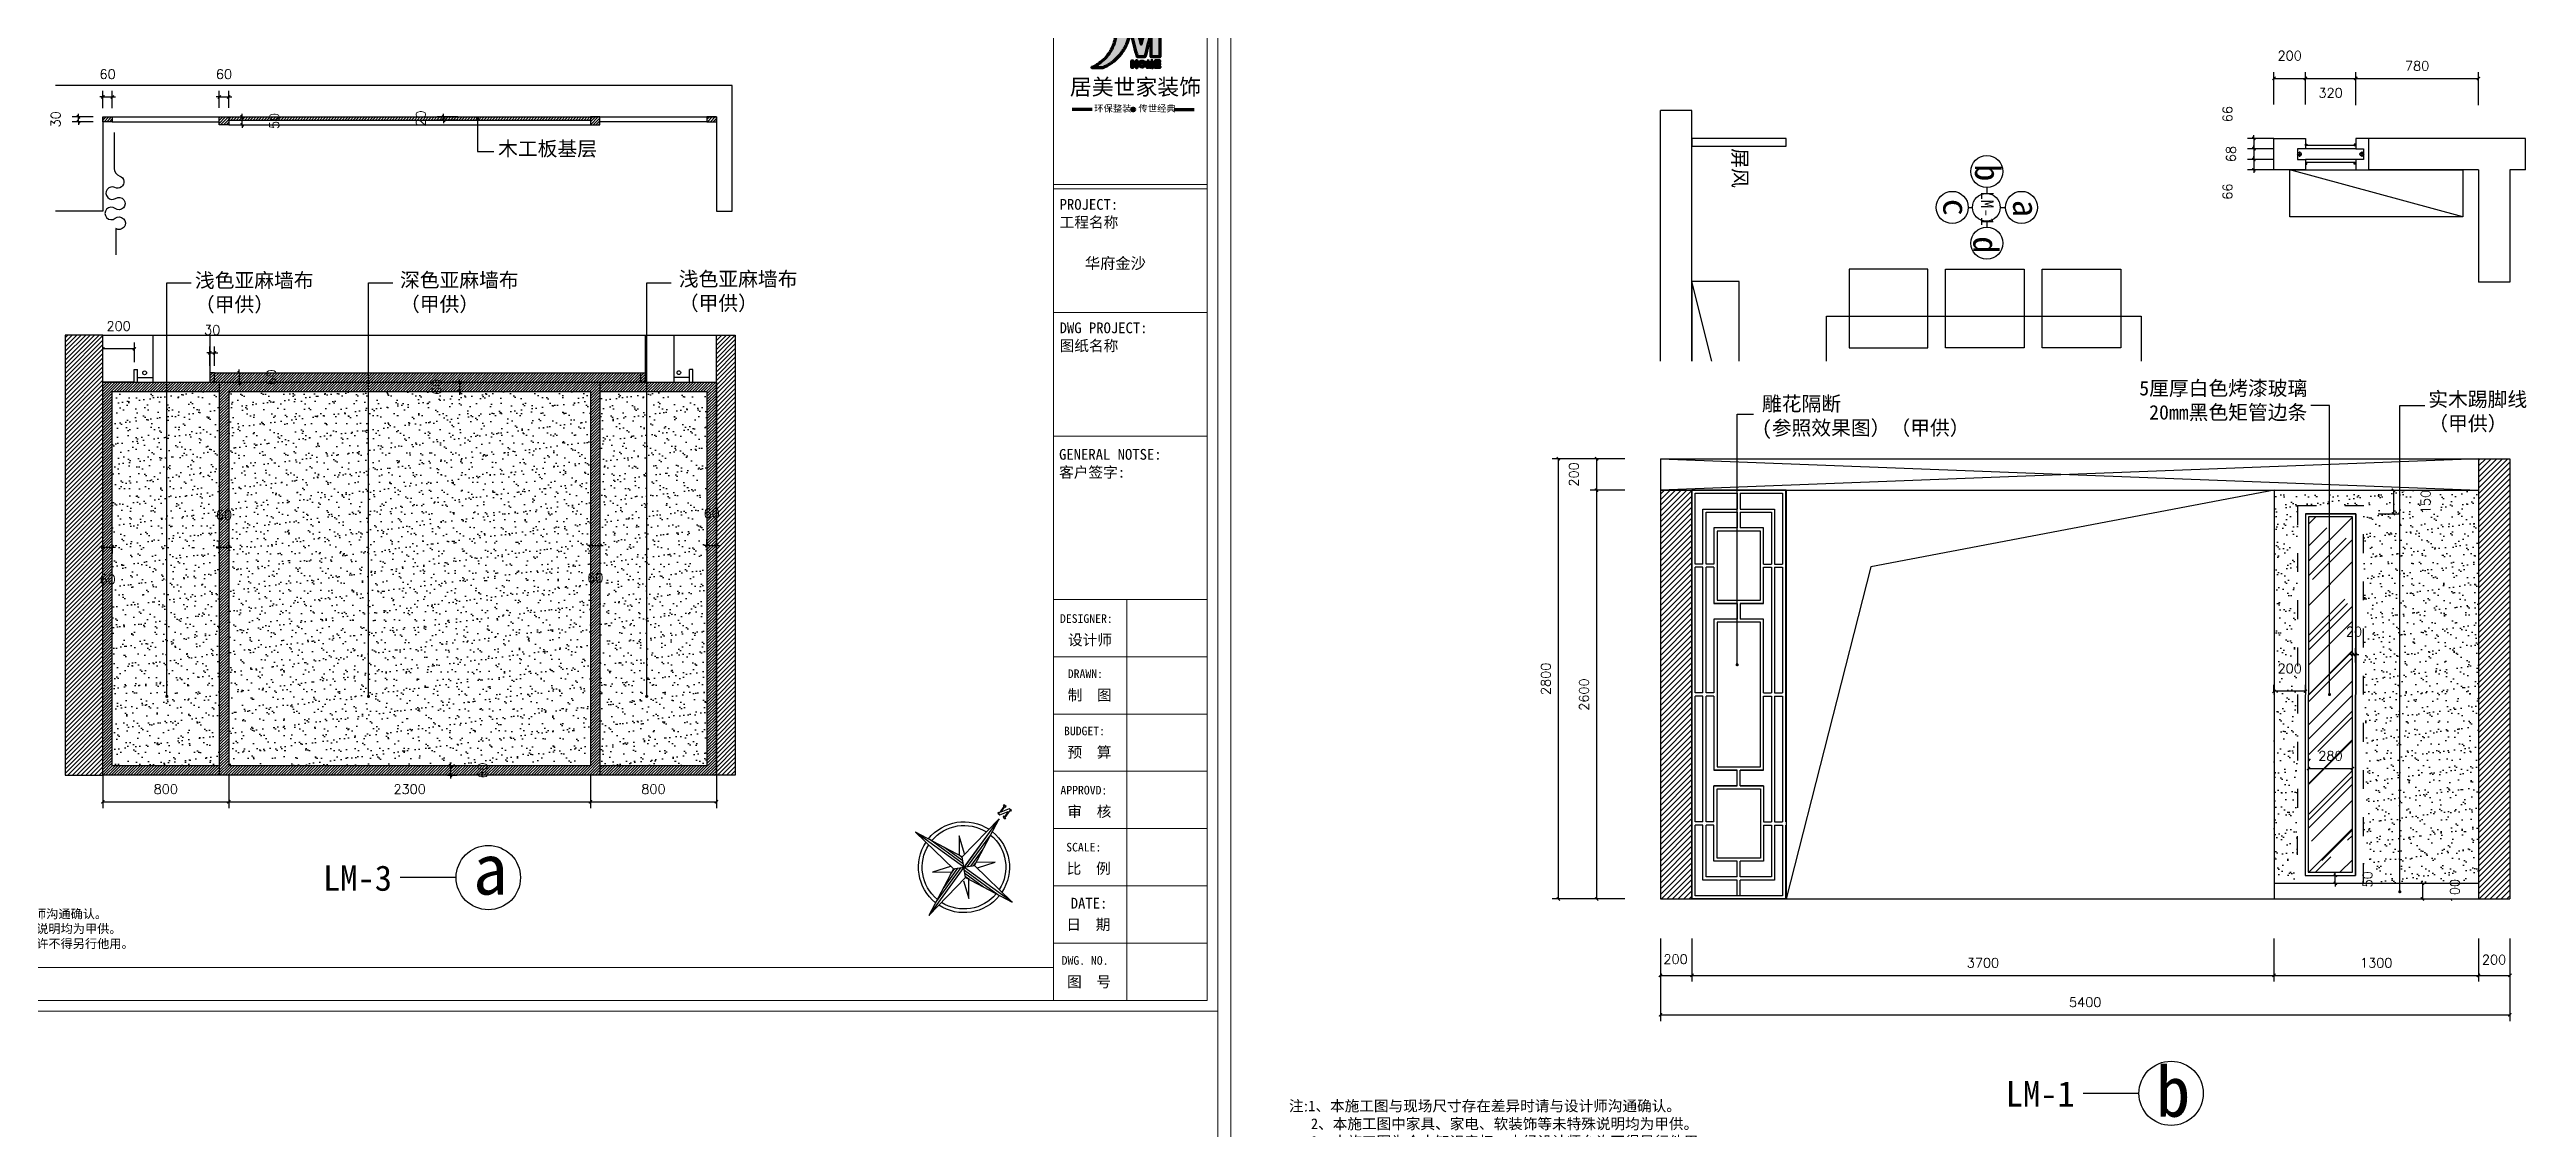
# Model space of a CAD drawing. Extents: x 643133 to 135659452, y -425133 to -387116.
# Drawn here: x 727530 to 743275, y -423850 to -417006 of the extents above; entities that cross this region are included whole.
import ezdxf
from ezdxf.enums import TextEntityAlignment as Align
from ezdxf.xclip import XClip

# ---------------------------------------------------------------- set-up
doc = ezdxf.new("R2010")
doc.units = 0
doc.header["$LTSCALE"] = 10
doc.header["$MEASUREMENT"] = 0
doc.header["$XCLIPFRAME"] = 0
doc.linetypes.add('ACAD_ISO03W100', pattern=[30, 12, -18])
for name, color, linetype in [('30', 30, 'Continuous'), ('34', 34, 'Continuous'), ('38', 38, 'Continuous')]:
    doc.layers.add(name, color=color, linetype=linetype)
doc.styles.add('12354', font='', dxfattribs={"height": 180})
doc.styles.add('ATT', font='')
doc.styles.get("Standard").update_dxf_attribs({"font": 'gbenor.shx', "bigfont": 'gbcbig.shx'})
doc.styles.add('STYLE1', font='')
doc.styles.add('外部标注', font='complex.shx')
doc.styles.add('样式 1', font='complex.shx')
doc.styles.get('12354').set_extended_font_data('SimSun')
doc.styles.get('ATT').set_extended_font_data('SimSun')
doc.styles.get('STYLE1').set_extended_font_data('SimSun')
doc.dimstyles.new('平面布局内部', dxfattribs={"dimtxt": 60, "dimasz": 20, "dimexe": 40, "dimexo": 0, "dimgap": 50, "dimtad": 1, "dimdec": 0, "dimzin": 0, "dimdsep": 46, "dimtxsty": '外部标注', "dimblk": 'ARCHTICK', "dimcen": 5, "dimclrt": 56, "dimadec": 0, "dimazin": 0, "dimtfac": 1, "dimtdec": 0, "dimtmove": 2, "dimatfit": 3, "dimldrblk": 'DOT', "dimfxl": 40, "dimtolj": 1, "dimtzin": 0, "dimarcsym": 0})
pattern_1 = [(37.5, (19235.85, 739.295), (-3.149668, 96.3411885), [0, -76, 0, -85, 0, -81.25]), (7.5, (19235.85, 739.3), (88.488835, 141.107303), [0, -41, 0, -68.5, 0, -26.25]), (327.5, (19174.35, 739.295), (155.707093, 0.282953), [0, -25, 0, -90, 0, -117.5]), (317.5, (19174.35, 739.3), (150.30633, 43.883778), [0, -12.5, 0, -59, 0, -67.5])]
pattern_2 = [(45, (19235.853, 3204.854), (-14.1421356, 14.1421356), [])]
pattern_3 = [(45, (19235.853, 739.295), (-8.83883476, 8.83883476), [])]

msp = doc.modelspace()

# ---------------------------------------------------------------- texts
at = {"layer": '34', "linetype": 'ByBlock', "lineweight": -3, "char_height": 92.16, "style": 'ATT'}
for s, insert, width, attachment_point in [('木工板基层', (730381.3, -417590.5), 783.18, 1), ('浅色亚麻墙布（甲供）', (728454.2, -418427.9), 783.18, 1), ('深色亚麻墙布（甲供）', (729757.8, -418426), 783.18, 1), ('浅色亚麻墙布（甲供）', (731530, -418419.4), 783.18, 1), ('5厘厚白色烤漆玻璃20mm黑色矩管边条', (741881.9, -419114.1), 1213.398, 3), ('雕花隔断\\P(参照效果图）（甲供）', (738415.1, -419212.8), 1324.745, 1), ('实木踢脚线（甲供）', (742651.1, -419184.7), 783.18, 1)]:
    msp.add_mtext(s, dxfattribs=dict(at, insert=insert, width=width, attachment_point=attachment_point))
at = {"layer": '34', "color": 1, "linetype": 'ByBlock', "lineweight": -3, "attachment_point": 1, "style": 'ATT'}
for s, insert, char_height, width in [('LM-3', (729268.2, -422195.7), 161.28, 1370.564), ('a', (730222.3, -422058.1), 322.6, 2741.128), ('b', (740919.1, -423470.9), 322.6, 2741.128), ('LM-1', (739964.9, -423567.9), 161.28, 1370.564)]:
    msp.add_mtext(s, dxfattribs=dict(at, insert=insert, char_height=char_height, width=width))

# ---------------------------------------------------------------- blocks, each defined once
blk = doc.blocks.new('_ArchTick')
at = {"color": 0, "linetype": 'ByBlock', "const_width": 0.4}
blk.add_lwpolyline([(-0.5, -0.5), (0.5, 0.5)], dxfattribs=at)
blk = doc.blocks.new('*D176')
at = {"layer": '34', "color": 0, "lineweight": -2}
for p, q in [((728669, -421622), (728669, -421831)), ((730969, -421622), (730969, -421831)), ((728669, -421791), (730969, -421791))]:
    blk.add_line(p, q, dxfattribs=at)
at = {"layer": 'Defpoints', "color": 0}
for p in [(728669, -421622), (730969, -421622), (730969, -421791)]:
    blk.add_point(p, dxfattribs=at)
at = {"layer": '34', "color": 0, "lineweight": -2, "xscale": 20, "yscale": 20, "zscale": 20, "rotation": 180}
blk.add_blockref('_ArchTick', (728669, -421791), dxfattribs=at)
at = {"layer": '34', "color": 0, "lineweight": -2, "xscale": 20, "yscale": 20, "zscale": 20}
blk.add_blockref('_ArchTick', (730969, -421791), dxfattribs=at)
at = {"layer": '34', "color": 56, "insert": (729819, -421711), "char_height": 60, "attachment_point": 5, "style": '外部标注'}
blk.add_mtext('\\A1;2300', dxfattribs=at)
blk = doc.blocks.new('_Dot')
at = {"color": 0, "linetype": 'ByBlock', "lineweight": -2}
blk.add_line((-0.5, 0), (-1, 0), dxfattribs=at)
at = {"color": 0, "linetype": 'ByBlock', "const_width": 0.5}
blk.add_lwpolyline([(-0.25, 0, 1), (0.25, 0, 1)], format="xyb", close=True, dxfattribs=at)
blk = doc.blocks.new('*D177')
at = {"layer": '34', "color": 0, "lineweight": -2}
for p, q in [((730969, -421622), (730969, -421831)), ((731769, -421622), (731769, -421831)), ((730969, -421791), (731769, -421791))]:
    blk.add_line(p, q, dxfattribs=at)
at = {"layer": 'Defpoints', "color": 0}
for p in [(730969, -421622), (731769, -421622), (731769, -421791)]:
    blk.add_point(p, dxfattribs=at)
at = {"layer": '34', "color": 0, "lineweight": -2, "xscale": 20, "yscale": 20, "zscale": 20, "rotation": 180}
blk.add_blockref('_ArchTick', (730969, -421791), dxfattribs=at)
at = {"layer": '34', "color": 0, "lineweight": -2, "xscale": 20, "yscale": 20, "zscale": 20}
blk.add_blockref('_ArchTick', (731769, -421791), dxfattribs=at)
at = {"layer": '34', "color": 56, "insert": (731369, -421711), "char_height": 60, "attachment_point": 5, "style": '外部标注'}
blk.add_mtext('\\A1;800', dxfattribs=at)
blk = doc.blocks.new('*D178')
at = {"layer": '34', "color": 0, "lineweight": -2}
for p, q in [((727807, -417435), (727674, -417435)), ((727807, -417465), (727674, -417465)), ((727714, -417435), (727714, -417415)), ((727714, -417465), (727714, -417435)), ((727714, -417465), (727714, -417485))]:
    blk.add_line(p, q, dxfattribs=at)
at = {"layer": 'Defpoints', "color": 0}
for p in [(727714, -417435), (727807, -417435), (727807, -417465)]:
    blk.add_point(p, dxfattribs=at)
at = {"layer": '34', "color": 0, "lineweight": -2, "xscale": 20, "yscale": 20, "zscale": 20}
for p, rotation in [((727714, -417435), 270), ((727714, -417465), 90)]:
    blk.add_blockref('_ArchTick', p, dxfattribs=dict(at, rotation=rotation))
at = {"layer": '34', "color": 56, "insert": (727569, -417450), "char_height": 60, "attachment_point": 5, "rotation": 90, "style": '外部标注'}
blk.add_mtext('\\A1;30', dxfattribs=at)
blk = doc.blocks.new('*D179')
at = {"layer": '34', "color": 0, "lineweight": -2}
for p, q in [((727869, -417308), (727849, -417308)), ((727869, -417379), (727869, -417268)), ((727869, -417308), (727929, -417308)), ((727929, -417379), (727929, -417268)), ((727929, -417308), (727949, -417308))]:
    blk.add_line(p, q, dxfattribs=at)
at = {"layer": 'Defpoints', "color": 0}
for p in [(727869, -417379), (727929, -417308), (727929, -417379)]:
    blk.add_point(p, dxfattribs=at)
at = {"layer": '34', "color": 0, "lineweight": -2, "xscale": 20, "yscale": 20, "zscale": 20}
blk.add_blockref('_ArchTick', (727869, -417308), dxfattribs=at)
at = {"layer": '34', "color": 0, "lineweight": -2, "xscale": 20, "yscale": 20, "zscale": 20, "rotation": 180}
blk.add_blockref('_ArchTick', (727929, -417308), dxfattribs=at)
at = {"layer": '34', "color": 56, "insert": (727899, -417163), "char_height": 60, "attachment_point": 5, "style": '外部标注'}
blk.add_mtext('\\A1;60', dxfattribs=at)
blk = doc.blocks.new('*D180')
at = {"layer": '34', "color": 0, "lineweight": -2}
for p, q in [((728609, -417308), (728589, -417308)), ((728609, -417376), (728609, -417268)), ((728609, -417308), (728669, -417308)), ((728669, -417376), (728669, -417268)), ((728669, -417308), (728689, -417308))]:
    blk.add_line(p, q, dxfattribs=at)
at = {"layer": 'Defpoints', "color": 0}
for p in [(728609, -417376), (728669, -417308), (728669, -417376)]:
    blk.add_point(p, dxfattribs=at)
at = {"layer": '34', "color": 0, "lineweight": -2, "xscale": 20, "yscale": 20, "zscale": 20}
blk.add_blockref('_ArchTick', (728609, -417308), dxfattribs=at)
at = {"layer": '34', "color": 0, "lineweight": -2, "xscale": 20, "yscale": 20, "zscale": 20, "rotation": 180}
blk.add_blockref('_ArchTick', (728669, -417308), dxfattribs=at)
at = {"layer": '34', "color": 56, "insert": (728639, -417163), "char_height": 60, "attachment_point": 5, "style": '外部标注'}
blk.add_mtext('\\A1;60', dxfattribs=at)
blk = doc.blocks.new('*D181')
at = {"layer": '34', "color": 0, "lineweight": -2}
for p, q in [((728669, -417435), (728794, -417435)), ((728669, -417485), (728794, -417485)), ((728754, -417435), (728754, -417415)), ((728754, -417485), (728754, -417435)), ((728754, -417485), (728754, -417505))]:
    blk.add_line(p, q, dxfattribs=at)
at = {"layer": 'Defpoints', "color": 0}
for p in [(728669, -417435), (728669, -417485), (728754, -417435)]:
    blk.add_point(p, dxfattribs=at)
at = {"layer": '34', "color": 0, "lineweight": -2, "xscale": 20, "yscale": 20, "zscale": 20}
for p, rotation in [((728754, -417435), 270), ((728754, -417485), 90)]:
    blk.add_blockref('_ArchTick', p, dxfattribs=dict(at, rotation=rotation))
at = {"layer": '34', "color": 56, "insert": (728959, -417460), "char_height": 60, "attachment_point": 5, "rotation": 90, "style": '外部标注'}
blk.add_mtext('\\A1;50', dxfattribs=at)
blk = doc.blocks.new('*D182')
at = {"layer": '34', "color": 0, "lineweight": -2}
for p, q in [((730126, -417435), (729995, -417435)), ((730126, -417455), (729995, -417455)), ((730035, -417435), (730035, -417415)), ((730035, -417435), (730035, -417455)), ((730035, -417455), (730035, -417475))]:
    blk.add_line(p, q, dxfattribs=at)
at = {"layer": 'Defpoints', "color": 0}
for p in [(730035, -417455), (730126, -417435), (730126, -417455)]:
    blk.add_point(p, dxfattribs=at)
at = {"layer": '34', "color": 0, "lineweight": -2, "xscale": 20, "yscale": 20, "zscale": 20}
for p, rotation in [((730035, -417435), 270), ((730035, -417455), 90)]:
    blk.add_blockref('_ArchTick', p, dxfattribs=dict(at, rotation=rotation))
at = {"layer": '34', "color": 56, "insert": (729890, -417445), "char_height": 60, "attachment_point": 5, "rotation": 90, "style": '外部标注'}
blk.add_mtext('\\A1;20', dxfattribs=at)
blk = doc.blocks.new('*D183')
at = {"layer": '34', "color": 0, "lineweight": -2}
for p, q in [((727869, -421622), (727869, -421831)), ((728669, -421622), (728669, -421831)), ((727869, -421791), (728669, -421791))]:
    blk.add_line(p, q, dxfattribs=at)
at = {"layer": 'Defpoints', "color": 0}
for p in [(727869, -421622), (728669, -421622), (728669, -421791)]:
    blk.add_point(p, dxfattribs=at)
at = {"layer": '34', "color": 0, "lineweight": -2, "xscale": 20, "yscale": 20, "zscale": 20, "rotation": 180}
blk.add_blockref('_ArchTick', (727869, -421791), dxfattribs=at)
at = {"layer": '34', "color": 0, "lineweight": -2, "xscale": 20, "yscale": 20, "zscale": 20}
blk.add_blockref('_ArchTick', (728669, -421791), dxfattribs=at)
at = {"layer": '34', "color": 56, "insert": (728269, -421711), "char_height": 60, "attachment_point": 5, "style": '外部标注'}
blk.add_mtext('\\A1;800', dxfattribs=at)
blk = doc.blocks.new('*D184')
at = {"layer": '34', "color": 0, "lineweight": -2}
for p, q in [((727869, -420171), (727849, -420171)), ((727869, -420157), (727869, -420211)), ((727869, -420171), (727929, -420171)), ((727929, -420157), (727929, -420211)), ((727929, -420171), (727949, -420171))]:
    blk.add_line(p, q, dxfattribs=at)
at = {"layer": 'Defpoints', "color": 0}
for p in [(727869, -420157), (727929, -420157), (727929, -420171)]:
    blk.add_point(p, dxfattribs=at)
at = {"layer": '34', "color": 0, "lineweight": -2, "xscale": 20, "yscale": 20, "zscale": 20}
blk.add_blockref('_ArchTick', (727869, -420171), dxfattribs=at)
at = {"layer": '34', "color": 0, "lineweight": -2, "xscale": 20, "yscale": 20, "zscale": 20, "rotation": 180}
blk.add_blockref('_ArchTick', (727929, -420171), dxfattribs=at)
at = {"layer": '34', "color": 56, "insert": (727899, -420376), "char_height": 60, "attachment_point": 5, "style": '外部标注'}
blk.add_mtext('\\A1;60', dxfattribs=at)
blk = doc.blocks.new('*D185')
at = {"layer": '34', "color": 0, "lineweight": -2}
for p, q in [((728609, -420171), (728589, -420171)), ((728609, -420171), (728609, -420131)), ((728609, -420171), (728669, -420171)), ((728669, -420171), (728669, -420131)), ((728669, -420171), (728689, -420171))]:
    blk.add_line(p, q, dxfattribs=at)
at = {"layer": 'Defpoints', "color": 0}
for p in [(728609, -420171), (728669, -420171), (728669, -420171)]:
    blk.add_point(p, dxfattribs=at)
at = {"layer": '34', "color": 0, "lineweight": -2, "xscale": 20, "yscale": 20, "zscale": 20}
blk.add_blockref('_ArchTick', (728609, -420171), dxfattribs=at)
at = {"layer": '34', "color": 0, "lineweight": -2, "xscale": 20, "yscale": 20, "zscale": 20, "rotation": 180}
blk.add_blockref('_ArchTick', (728669, -420171), dxfattribs=at)
at = {"layer": '34', "color": 56, "insert": (728639, -419966), "char_height": 60, "attachment_point": 5, "style": '外部标注'}
blk.add_mtext('\\A1;60', dxfattribs=at)
blk = doc.blocks.new('*D186')
at = {"layer": '34', "color": 0, "lineweight": -2}
for p, q in [((730969, -420058), (730969, -420201)), ((731029, -420058), (731029, -420201)), ((730969, -420161), (730949, -420161)), ((730969, -420161), (731029, -420161)), ((731029, -420161), (731049, -420161))]:
    blk.add_line(p, q, dxfattribs=at)
at = {"layer": 'Defpoints', "color": 0}
for p in [(730969, -420058), (731029, -420058), (731029, -420161)]:
    blk.add_point(p, dxfattribs=at)
at = {"layer": '34', "color": 0, "lineweight": -2, "xscale": 20, "yscale": 20, "zscale": 20}
blk.add_blockref('_ArchTick', (730969, -420161), dxfattribs=at)
at = {"layer": '34', "color": 0, "lineweight": -2, "xscale": 20, "yscale": 20, "zscale": 20, "rotation": 180}
blk.add_blockref('_ArchTick', (731029, -420161), dxfattribs=at)
at = {"layer": '34', "color": 56, "insert": (730999, -420366), "char_height": 60, "attachment_point": 5, "style": '外部标注'}
blk.add_mtext('\\A1;60', dxfattribs=at)
blk = doc.blocks.new('*D187')
at = {"layer": '34', "color": 0, "lineweight": -2}
for p, q in [((731709, -420161), (731689, -420161)), ((731709, -420161), (731709, -420121)), ((731709, -420161), (731769, -420161)), ((731769, -420161), (731769, -420121)), ((731769, -420161), (731789, -420161))]:
    blk.add_line(p, q, dxfattribs=at)
at = {"layer": 'Defpoints', "color": 0}
for p in [(731709, -420161), (731769, -420161), (731769, -420161)]:
    blk.add_point(p, dxfattribs=at)
at = {"layer": '34', "color": 0, "lineweight": -2, "xscale": 20, "yscale": 20, "zscale": 20}
blk.add_blockref('_ArchTick', (731709, -420161), dxfattribs=at)
at = {"layer": '34', "color": 0, "lineweight": -2, "xscale": 20, "yscale": 20, "zscale": 20, "rotation": 180}
blk.add_blockref('_ArchTick', (731769, -420161), dxfattribs=at)
at = {"layer": '34', "color": 56, "insert": (731739, -419956), "char_height": 60, "attachment_point": 5, "style": '外部标注'}
blk.add_mtext('\\A1;60', dxfattribs=at)
blk = doc.blocks.new('*D188')
at = {"layer": '34', "color": 0, "lineweight": -2}
for p, q in [((730157, -419122), (730095, -419122)), ((730135, -419122), (730135, -419102)), ((730135, -419122), (730135, -419182)), ((730157, -419182), (730095, -419182)), ((730135, -419182), (730135, -419202))]:
    blk.add_line(p, q, dxfattribs=at)
at = {"layer": 'Defpoints', "color": 0}
for p in [(730157, -419122), (730135, -419182), (730157, -419182)]:
    blk.add_point(p, dxfattribs=at)
at = {"layer": '34', "color": 0, "lineweight": -2, "xscale": 20, "yscale": 20, "zscale": 20}
for p, rotation in [((730135, -419122), 270), ((730135, -419182), 90)]:
    blk.add_blockref('_ArchTick', p, dxfattribs=dict(at, rotation=rotation))
at = {"layer": '34', "color": 56, "insert": (729990, -419152), "char_height": 60, "attachment_point": 5, "rotation": 90, "style": '外部标注'}
blk.add_mtext('\\A1;60', dxfattribs=at)
blk = doc.blocks.new('*D189')
at = {"layer": '34', "color": 0, "lineweight": -2}
for p, q in [((730060, -421562), (730118, -421562)), ((730060, -421622), (730118, -421622)), ((730078, -421562), (730078, -421542)), ((730078, -421562), (730078, -421622)), ((730078, -421622), (730078, -421642))]:
    blk.add_line(p, q, dxfattribs=at)
at = {"layer": 'Defpoints', "color": 0}
for p in [(730060, -421562), (730060, -421622), (730078, -421622)]:
    blk.add_point(p, dxfattribs=at)
at = {"layer": '34', "color": 0, "lineweight": -2, "xscale": 20, "yscale": 20, "zscale": 20}
for p, rotation in [((730078, -421562), 270), ((730078, -421622), 90)]:
    blk.add_blockref('_ArchTick', p, dxfattribs=dict(at, rotation=rotation))
at = {"layer": '34', "color": 56, "insert": (730283, -421592), "char_height": 60, "attachment_point": 5, "rotation": 90, "style": '外部标注'}
blk.add_mtext('\\A1;60', dxfattribs=at)
blk = doc.blocks.new('*D190')
at = {"layer": '34', "color": 0, "lineweight": -2}
for p, q in [((728549, -418935), (728529, -418935)), ((728549, -419017), (728549, -418895)), ((728549, -418935), (728579, -418935)), ((728579, -419017), (728579, -418895)), ((728579, -418935), (728599, -418935))]:
    blk.add_line(p, q, dxfattribs=at)
at = {"layer": 'Defpoints', "color": 0}
for p in [(728579, -418935), (728549, -419017), (728579, -419017)]:
    blk.add_point(p, dxfattribs=at)
at = {"layer": '34', "color": 0, "lineweight": -2, "xscale": 20, "yscale": 20, "zscale": 20}
blk.add_blockref('_ArchTick', (728549, -418935), dxfattribs=at)
at = {"layer": '34', "color": 0, "lineweight": -2, "xscale": 20, "yscale": 20, "zscale": 20, "rotation": 180}
blk.add_blockref('_ArchTick', (728579, -418935), dxfattribs=at)
at = {"layer": '34', "color": 56, "insert": (728564, -418790), "char_height": 60, "attachment_point": 5, "style": '外部标注'}
blk.add_mtext('\\A1;30', dxfattribs=at)
blk = doc.blocks.new('*D191')
at = {"layer": '34', "color": 0, "lineweight": -2}
for p, q in [((728666, -419062), (728775, -419062)), ((728666, -419122), (728775, -419122)), ((728735, -419062), (728735, -419042)), ((728735, -419062), (728735, -419122)), ((728735, -419122), (728735, -419142))]:
    blk.add_line(p, q, dxfattribs=at)
at = {"layer": 'Defpoints', "color": 0}
for p in [(728666, -419062), (728666, -419122), (728735, -419122)]:
    blk.add_point(p, dxfattribs=at)
at = {"layer": '34', "color": 0, "lineweight": -2, "xscale": 20, "yscale": 20, "zscale": 20}
for p, rotation in [((728735, -419062), 270), ((728735, -419122), 90)]:
    blk.add_blockref('_ArchTick', p, dxfattribs=dict(at, rotation=rotation))
at = {"layer": '34', "color": 56, "insert": (728940, -419092), "char_height": 60, "attachment_point": 5, "rotation": 90, "style": '外部标注'}
blk.add_mtext('\\A1;60', dxfattribs=at)
blk = doc.blocks.new('*D192')
at = {"layer": '34', "color": 0, "lineweight": -2}
for p, q in [((727869, -418994), (727869, -418870)), ((728069, -418910), (727869, -418910)), ((728069, -418994), (728069, -418870))]:
    blk.add_line(p, q, dxfattribs=at)
at = {"layer": 'Defpoints', "color": 0}
for p in [(727869, -418910), (727869, -418994), (728069, -418994)]:
    blk.add_point(p, dxfattribs=at)
at = {"layer": '34', "color": 0, "lineweight": -2, "xscale": 20, "yscale": 20, "zscale": 20, "rotation": 180}
blk.add_blockref('_ArchTick', (727869, -418910), dxfattribs=at)
at = {"layer": '34', "color": 0, "lineweight": -2, "xscale": 20, "yscale": 20, "zscale": 20}
blk.add_blockref('_ArchTick', (728069, -418910), dxfattribs=at)
at = {"layer": '34', "color": 56, "insert": (727969, -418765), "char_height": 60, "attachment_point": 5, "style": '外部标注'}
blk.add_mtext('\\A1;200', dxfattribs=at)
blk = doc.blocks.new('5432222')
at = {"layer": '30'}
for p, q in [((750140, -421159), (750140, -418150)), ((750340, -418150), (750140, -418150)), ((750340, -418428), (750340, -418150)), ((755640, -418328), (754640, -418328)), ((754640, -418328), (754640, -418528)), ((755640, -418528), (755640, -418328)), ((750340, -421159), (750340, -418428)), ((754040, -418453), (754040, -418403)), ((755340, -418528), (754640, -418528)), ((755340, -418528), (755340, -419243)), ((755640, -418528), (755540, -418528)), ((755540, -418528), (755540, -419243)), ((755540, -419243), (755340, -419243))]:
    blk.add_line(p, q, dxfattribs=at)
for points in [[(754040, -418528), (754040, -418328), (754240, -418328), (754240, -418394), (754190, -418394), (754190, -418462), (754240, -418462), (754240, -418528), (754040, -418528)], [(754640, -418328), (754560, -418328), (754560, -418394), (754610, -418394), (754610, -418462), (754560, -418462), (754560, -418528), (754640, -418528)]]:
    blk.add_lwpolyline(points, dxfattribs=at)
at = {"layer": '34', "color": 1}
for p, q in [((754188, -418428), (754218, -418428)), ((754202, -418411), (754202, -418445)), ((754613, -418428), (754582, -418428)), ((754599, -418411), (754599, -418445)), ((752215, -418642), (752215, -418679)), ((752097, -418767), (752124, -418767)), ((752300, -418767), (752333, -418767)), ((752215, -418855), (752215, -418893))]:
    blk.add_line(p, q, dxfattribs=at)
at = {"layer": '34', "color": 4}
for p, q in [((754560, -418374), (754240, -418374)), ((754560, -418394), (754240, -418394)), ((754560, -418462), (754240, -418462)), ((754560, -418482), (754240, -418482))]:
    blk.add_line(p, q, dxfattribs=at)
at = {"layer": '34'}
blk.add_line((750340, -421159), (750140, -421159), dxfattribs=at)
for points in [[(750340, -418328), (750340, -418378), (750940, -418378), (750940, -418328)], [(754240, -418374), (754240, -418364), (754250, -418364), (754250, -418374)], [(754240, -418482), (754240, -418492), (754250, -418492), (754250, -418482)], [(754560, -418374), (754560, -418364), (754550, -418364), (754550, -418374)], [(754560, -418482), (754560, -418492), (754550, -418492), (754550, -418482)], [(755240, -418528), (755240, -418828), (754140, -418828), (754140, -418528)], [(751340, -419660), (751840, -419660), (751840, -419160), (751340, -419160)], [(752453, -419660), (751953, -419660), (751953, -419160), (752453, -419160)], [(753066, -419660), (752566, -419660), (752566, -419160), (753066, -419160)], [(753195, -420260), (751195, -420260), (751195, -419460), (753195, -419460)], [(751340, -420060), (751840, -420060), (751840, -420560), (751340, -420560)], [(752453, -420060), (751953, -420060), (751953, -420560), (752453, -420560)], [(753066, -420060), (752566, -420060), (752566, -420560), (753066, -420560)]]:
    blk.add_lwpolyline(points, close=True, dxfattribs=at)
at = {"layer": '34', "linetype": 'ByBlock'}
blk.add_lwpolyline([(750340, -419238), (750340, -420438), (750640, -420438), (750640, -419238)], close=True, dxfattribs=at)
at = {"layer": '34', "color": 1}
for centre, radius in [((752215, -418539), 102), ((754202, -418428), 11.8), ((754202, -418428), 11.8), ((754599, -418428), 11.8), ((751995, -418767), 102), ((752435, -418767), 102), ((752215, -418995), 102)]:
    blk.add_circle(centre, radius, dxfattribs=at)
at = {"layer": '34'}
blk.add_circle((752212, -418767), 88, dxfattribs=at)
at = {"layer": '38'}
for p, q in [((755240, -418828), (754140, -418528)), ((750640, -420438), (750340, -419238))]:
    blk.add_line(p, q, dxfattribs=at)
at = {"layer": '34', "linetype": 'ByBlock', "lineweight": -3, "insert": (750692, -418391), "char_height": 92.2, "width": 783.18, "attachment_point": 1, "rotation": 270, "style": 'ATT'}
blk.add_mtext('屏风', dxfattribs=at)
at = {"layer": '34', "color": 1, "linetype": 'ByBlock', "lineweight": -3, "attachment_point": 1, "rotation": 270, "style": 'ATT'}
for s, insert, char_height, width in [('b', (752301, -418492), 161, 1370.56), ('c', (752099, -418712), 161, 1370.56), ('LM-1', (752258, -418664), 80.6, 685.28), ('a', (752543, -418719), 161, 1370.56), ('d', (752290, -418951), 161, 1370.56)]:
    blk.add_mtext(s, dxfattribs=dict(at, insert=insert, char_height=char_height, width=width))
blk = doc.blocks.new('*D241')
at = {"layer": '34', "color": 0, "lineweight": -2}
for p, q in [((741542, -417571), (741542, -417551)), ((741670, -417571), (741502, -417571)), ((741670, -417637), (741502, -417637)), ((741542, -417571), (741542, -417637)), ((741542, -417637), (741542, -417657))]:
    blk.add_line(p, q, dxfattribs=at)
at = {"layer": 'Defpoints', "color": 0}
for p in [(741542, -417637), (741670, -417571), (741670, -417637)]:
    blk.add_point(p, dxfattribs=at)
at = {"layer": '34', "color": 0, "lineweight": -2, "xscale": 20, "yscale": 20, "zscale": 20}
for p, rotation in [((741542, -417571), 270), ((741542, -417637), 90)]:
    blk.add_blockref('_ArchTick', p, dxfattribs=dict(at, rotation=rotation))
at = {"layer": '34', "color": 56, "insert": (741375, -417417), "char_height": 60, "attachment_point": 5, "rotation": 90, "style": '外部标注'}
blk.add_mtext('\\A1;66', dxfattribs=at)
blk = doc.blocks.new('*D242')
at = {"layer": '34', "color": 0, "lineweight": -2}
for p, q in [((741670, -417637), (741502, -417637)), ((741670, -417705), (741502, -417705)), ((741542, -417637), (741542, -417617)), ((741542, -417637), (741542, -417705)), ((741542, -417705), (741542, -417725))]:
    blk.add_line(p, q, dxfattribs=at)
at = {"layer": 'Defpoints', "color": 0}
for p in [(741542, -417705), (741670, -417637), (741670, -417705)]:
    blk.add_point(p, dxfattribs=at)
at = {"layer": '34', "color": 0, "lineweight": -2, "xscale": 20, "yscale": 20, "zscale": 20}
for p, rotation in [((741542, -417637), 270), ((741542, -417705), 90)]:
    blk.add_blockref('_ArchTick', p, dxfattribs=dict(at, rotation=rotation))
at = {"layer": '34', "color": 56, "insert": (741397, -417671), "char_height": 60, "attachment_point": 5, "rotation": 90, "style": '外部标注'}
blk.add_mtext('\\A1;68', dxfattribs=at)
blk = doc.blocks.new('*D243')
at = {"layer": '34', "color": 0, "lineweight": -2}
for p, q in [((741670, -417705), (741502, -417705)), ((741542, -417705), (741542, -417685)), ((741542, -417705), (741542, -417771)), ((741670, -417771), (741502, -417771)), ((741542, -417771), (741542, -417791))]:
    blk.add_line(p, q, dxfattribs=at)
at = {"layer": 'Defpoints', "color": 0}
for p in [(741670, -417705), (741542, -417771), (741670, -417771)]:
    blk.add_point(p, dxfattribs=at)
at = {"layer": '34', "color": 0, "lineweight": -2, "xscale": 20, "yscale": 20, "zscale": 20}
for p, rotation in [((741542, -417705), 270), ((741542, -417771), 90)]:
    blk.add_blockref('_ArchTick', p, dxfattribs=dict(at, rotation=rotation))
at = {"layer": '34', "color": 56, "insert": (741375, -417910), "char_height": 60, "attachment_point": 5, "rotation": 90, "style": '外部标注'}
blk.add_mtext('\\A1;66', dxfattribs=at)
blk = doc.blocks.new('*D244')
at = {"layer": '34', "color": 0, "lineweight": -2}
for p, q in [((737770, -422660), (737770, -422935)), ((737970, -422660), (737970, -422935)), ((737770, -422895), (737970, -422895))]:
    blk.add_line(p, q, dxfattribs=at)
at = {"layer": 'Defpoints', "color": 0}
for p in [(737770, -422660), (737970, -422660), (737970, -422895)]:
    blk.add_point(p, dxfattribs=at)
at = {"layer": '34', "color": 0, "lineweight": -2, "xscale": 20, "yscale": 20, "zscale": 20, "rotation": 180}
blk.add_blockref('_ArchTick', (737770, -422895), dxfattribs=at)
at = {"layer": '34', "color": 0, "lineweight": -2, "xscale": 20, "yscale": 20, "zscale": 20}
blk.add_blockref('_ArchTick', (737970, -422895), dxfattribs=at)
at = {"layer": '34', "color": 56, "insert": (737866, -422792), "char_height": 60, "attachment_point": 5, "style": '外部标注'}
blk.add_mtext('\\A1;200', dxfattribs=at)
blk = doc.blocks.new('*D245')
at = {"layer": '34', "color": 0, "lineweight": -2}
for p, q in [((737970, -422660), (737970, -422935)), ((741670, -422660), (741670, -422935)), ((737970, -422895), (741670, -422895))]:
    blk.add_line(p, q, dxfattribs=at)
at = {"layer": 'Defpoints', "color": 0}
for p in [(737970, -422660), (741670, -422660), (741670, -422895)]:
    blk.add_point(p, dxfattribs=at)
at = {"layer": '34', "color": 0, "lineweight": -2, "xscale": 20, "yscale": 20, "zscale": 20, "rotation": 180}
blk.add_blockref('_ArchTick', (737970, -422895), dxfattribs=at)
at = {"layer": '34', "color": 0, "lineweight": -2, "xscale": 20, "yscale": 20, "zscale": 20}
blk.add_blockref('_ArchTick', (741670, -422895), dxfattribs=at)
at = {"layer": '34', "color": 56, "insert": (739820, -422815), "char_height": 60, "attachment_point": 5, "style": '外部标注'}
blk.add_mtext('\\A1;3700', dxfattribs=at)
blk = doc.blocks.new('*D246')
at = {"layer": '34', "color": 0, "lineweight": -2}
for p, q in [((741670, -422660), (741670, -422935)), ((742970, -422660), (742970, -422935)), ((741670, -422895), (742970, -422895))]:
    blk.add_line(p, q, dxfattribs=at)
at = {"layer": 'Defpoints', "color": 0}
for p in [(741670, -422660), (742970, -422660), (742970, -422895)]:
    blk.add_point(p, dxfattribs=at)
at = {"layer": '34', "color": 0, "lineweight": -2, "xscale": 20, "yscale": 20, "zscale": 20, "rotation": 180}
blk.add_blockref('_ArchTick', (741670, -422895), dxfattribs=at)
at = {"layer": '34', "color": 0, "lineweight": -2, "xscale": 20, "yscale": 20, "zscale": 20}
blk.add_blockref('_ArchTick', (742970, -422895), dxfattribs=at)
at = {"layer": '34', "color": 56, "insert": (742320, -422815), "char_height": 60, "attachment_point": 5, "style": '外部标注'}
blk.add_mtext('\\A1;1300', dxfattribs=at)
blk = doc.blocks.new('*D247')
at = {"layer": '34', "color": 0, "lineweight": -2}
for p, q in [((742970, -422660), (742970, -422935)), ((743170, -422660), (743170, -422935)), ((742970, -422895), (743170, -422895))]:
    blk.add_line(p, q, dxfattribs=at)
at = {"layer": 'Defpoints', "color": 0}
for p in [(742970, -422660), (743170, -422660), (743170, -422895)]:
    blk.add_point(p, dxfattribs=at)
at = {"layer": '34', "color": 0, "lineweight": -2, "xscale": 20, "yscale": 20, "zscale": 20, "rotation": 180}
blk.add_blockref('_ArchTick', (742970, -422895), dxfattribs=at)
at = {"layer": '34', "color": 0, "lineweight": -2, "xscale": 20, "yscale": 20, "zscale": 20}
blk.add_blockref('_ArchTick', (743170, -422895), dxfattribs=at)
at = {"layer": '34', "color": 56, "insert": (743069, -422795), "char_height": 60, "attachment_point": 5, "style": '外部标注'}
blk.add_mtext('\\A1;200', dxfattribs=at)
blk = doc.blocks.new('*D248')
at = {"layer": '34', "color": 0, "lineweight": -2}
for p, q in [((737770, -422660), (737770, -423186)), ((743170, -422660), (743170, -423186)), ((737770, -423146), (743170, -423146))]:
    blk.add_line(p, q, dxfattribs=at)
at = {"layer": 'Defpoints', "color": 0}
for p in [(737770, -422660), (743170, -422660), (743170, -423146)]:
    blk.add_point(p, dxfattribs=at)
at = {"layer": '34', "color": 0, "lineweight": -2, "xscale": 20, "yscale": 20, "zscale": 20, "rotation": 180}
blk.add_blockref('_ArchTick', (737770, -423146), dxfattribs=at)
at = {"layer": '34', "color": 0, "lineweight": -2, "xscale": 20, "yscale": 20, "zscale": 20}
blk.add_blockref('_ArchTick', (743170, -423146), dxfattribs=at)
at = {"layer": '34', "color": 56, "insert": (740470, -423066), "char_height": 60, "attachment_point": 5, "style": '外部标注'}
blk.add_mtext('\\A1;5400', dxfattribs=at)
blk = doc.blocks.new('*D249')
at = {"layer": '34', "color": 0, "lineweight": -2}
for p, q in [((741670, -417355), (741670, -417150)), ((741670, -417190), (741870, -417190)), ((741870, -417355), (741870, -417150))]:
    blk.add_line(p, q, dxfattribs=at)
at = {"layer": 'Defpoints', "color": 0}
for p in [(741870, -417190), (741670, -417355), (741870, -417355)]:
    blk.add_point(p, dxfattribs=at)
at = {"layer": '34', "color": 0, "lineweight": -2, "xscale": 20, "yscale": 20, "zscale": 20, "rotation": 180}
blk.add_blockref('_ArchTick', (741670, -417190), dxfattribs=at)
at = {"layer": '34', "color": 0, "lineweight": -2, "xscale": 20, "yscale": 20, "zscale": 20}
blk.add_blockref('_ArchTick', (741870, -417190), dxfattribs=at)
at = {"layer": '34', "color": 56, "insert": (741770, -417045), "char_height": 60, "attachment_point": 5, "style": '外部标注'}
blk.add_mtext('\\A1;200', dxfattribs=at)
blk = doc.blocks.new('*D250')
at = {"layer": '34', "color": 0, "lineweight": -2}
for p, q in [((741870, -417355), (741870, -417150)), ((741870, -417190), (742190, -417190)), ((742190, -417361), (742190, -417150))]:
    blk.add_line(p, q, dxfattribs=at)
at = {"layer": 'Defpoints', "color": 0}
for p in [(742190, -417190), (741870, -417355), (742190, -417361)]:
    blk.add_point(p, dxfattribs=at)
at = {"layer": '34', "color": 0, "lineweight": -2, "xscale": 20, "yscale": 20, "zscale": 20, "rotation": 180}
blk.add_blockref('_ArchTick', (741870, -417190), dxfattribs=at)
at = {"layer": '34', "color": 0, "lineweight": -2, "xscale": 20, "yscale": 20, "zscale": 20}
blk.add_blockref('_ArchTick', (742190, -417190), dxfattribs=at)
at = {"layer": '34', "color": 56, "insert": (742030, -417282), "char_height": 60, "attachment_point": 5, "style": '外部标注'}
blk.add_mtext('\\A1;320', dxfattribs=at)
blk = doc.blocks.new('*D251')
at = {"layer": '34', "color": 0, "lineweight": -2}
for p, q in [((742190, -417361), (742190, -417150)), ((742190, -417190), (742970, -417190)), ((742970, -417361), (742970, -417150))]:
    blk.add_line(p, q, dxfattribs=at)
at = {"layer": 'Defpoints', "color": 0}
for p in [(742970, -417190), (742190, -417361), (742970, -417361)]:
    blk.add_point(p, dxfattribs=at)
at = {"layer": '34', "color": 0, "lineweight": -2, "xscale": 20, "yscale": 20, "zscale": 20, "rotation": 180}
blk.add_blockref('_ArchTick', (742190, -417190), dxfattribs=at)
at = {"layer": '34', "color": 0, "lineweight": -2, "xscale": 20, "yscale": 20, "zscale": 20}
blk.add_blockref('_ArchTick', (742970, -417190), dxfattribs=at)
at = {"layer": '34', "color": 56, "insert": (742580, -417110), "char_height": 60, "attachment_point": 5, "style": '外部标注'}
blk.add_mtext('\\A1;780', dxfattribs=at)
blk = doc.blocks.new('*D252')
at = {"layer": '34', "color": 0, "lineweight": -2}
for p, q in [((742169, -420854), (742149, -420854)), ((742169, -420904), (742169, -420814)), ((742169, -420854), (742189, -420854)), ((742189, -420904), (742189, -420814)), ((742189, -420854), (742209, -420854))]:
    blk.add_line(p, q, dxfattribs=at)
at = {"layer": 'Defpoints', "color": 0}
for p in [(742189, -420854), (742169, -420904), (742189, -420904)]:
    blk.add_point(p, dxfattribs=at)
at = {"layer": '34', "color": 0, "lineweight": -2, "xscale": 20, "yscale": 20, "zscale": 20}
blk.add_blockref('_ArchTick', (742169, -420854), dxfattribs=at)
at = {"layer": '34', "color": 0, "lineweight": -2, "xscale": 20, "yscale": 20, "zscale": 20, "rotation": 180}
blk.add_blockref('_ArchTick', (742189, -420854), dxfattribs=at)
at = {"layer": '34', "color": 56, "insert": (742179, -420709), "char_height": 60, "attachment_point": 5, "style": '外部标注'}
blk.add_mtext('\\A1;20', dxfattribs=at)
blk = doc.blocks.new('*D253')
at = {"layer": '34', "color": 0, "lineweight": -2}
for p, q in [((741889, -421628), (741889, -421539)), ((741889, -421579), (742169, -421579)), ((742169, -421628), (742169, -421539))]:
    blk.add_line(p, q, dxfattribs=at)
at = {"layer": 'Defpoints', "color": 0}
for p in [(741889, -421628), (742169, -421579), (742169, -421628)]:
    blk.add_point(p, dxfattribs=at)
at = {"layer": '34', "color": 0, "lineweight": -2, "xscale": 20, "yscale": 20, "zscale": 20, "rotation": 180}
blk.add_blockref('_ArchTick', (741889, -421579), dxfattribs=at)
at = {"layer": '34', "color": 0, "lineweight": -2, "xscale": 20, "yscale": 20, "zscale": 20}
blk.add_blockref('_ArchTick', (742169, -421579), dxfattribs=at)
at = {"layer": '34', "color": 56, "insert": (742029, -421499), "char_height": 60, "attachment_point": 5, "style": '外部标注'}
blk.add_mtext('\\A1;280', dxfattribs=at)
blk = doc.blocks.new('*D254')
at = {"layer": '34', "color": 0, "lineweight": -2}
for p, q in [((742332, -419809), (742469, -419809)), ((742429, -419809), (742429, -419959)), ((742332, -419959), (742469, -419959))]:
    blk.add_line(p, q, dxfattribs=at)
at = {"layer": 'Defpoints', "color": 0}
for p in [(742332, -419809), (742332, -419959), (742429, -419959)]:
    blk.add_point(p, dxfattribs=at)
at = {"layer": '34', "color": 0, "lineweight": -2, "xscale": 20, "yscale": 20, "zscale": 20}
for p, rotation in [((742429, -419809), 90), ((742429, -419959), 270)]:
    blk.add_blockref('_ArchTick', p, dxfattribs=dict(at, rotation=rotation))
at = {"layer": '34', "color": 56, "insert": (742634, -419884), "char_height": 60, "attachment_point": 5, "rotation": 90, "style": '外部标注'}
blk.add_mtext('\\A1;150', dxfattribs=at)
blk = doc.blocks.new('*D255')
at = {"layer": '34', "color": 0, "lineweight": -2}
for p, q in [((737543, -419609), (737324, -419609)), ((737364, -419609), (737364, -419809)), ((737543, -419809), (737324, -419809))]:
    blk.add_line(p, q, dxfattribs=at)
at = {"layer": 'Defpoints', "color": 0}
for p in [(737543, -419609), (737364, -419809), (737543, -419809)]:
    blk.add_point(p, dxfattribs=at)
at = {"layer": '34', "color": 0, "lineweight": -2, "xscale": 20, "yscale": 20, "zscale": 20}
for p, rotation in [((737364, -419609), 90), ((737364, -419809), 270)]:
    blk.add_blockref('_ArchTick', p, dxfattribs=dict(at, rotation=rotation))
at = {"layer": '34', "color": 56, "insert": (737219, -419709), "char_height": 60, "attachment_point": 5, "rotation": 90, "style": '外部标注'}
blk.add_mtext('\\A1;200', dxfattribs=at)
blk = doc.blocks.new('*D256')
at = {"layer": '34', "color": 0, "lineweight": -2}
for p, q in [((737543, -419809), (737324, -419809)), ((737364, -419809), (737364, -422409)), ((737543, -422409), (737324, -422409))]:
    blk.add_line(p, q, dxfattribs=at)
at = {"layer": 'Defpoints', "color": 0}
for p in [(737543, -419809), (737364, -422409), (737543, -422409)]:
    blk.add_point(p, dxfattribs=at)
at = {"layer": '34', "color": 0, "lineweight": -2, "xscale": 20, "yscale": 20, "zscale": 20}
for p, rotation in [((737364, -419809), 90), ((737364, -422409), 270)]:
    blk.add_blockref('_ArchTick', p, dxfattribs=dict(at, rotation=rotation))
at = {"layer": '34', "color": 56, "insert": (737284, -421109), "char_height": 60, "attachment_point": 5, "rotation": 90, "style": '外部标注'}
blk.add_mtext('\\A1;2600', dxfattribs=at)
blk = doc.blocks.new('*D257')
at = {"layer": '34', "color": 0, "lineweight": -2}
for p, q in [((737543, -419609), (737081, -419609)), ((737121, -422409), (737121, -419609)), ((737543, -422409), (737081, -422409))]:
    blk.add_line(p, q, dxfattribs=at)
at = {"layer": 'Defpoints', "color": 0}
for p in [(737121, -419609), (737543, -419609), (737543, -422409)]:
    blk.add_point(p, dxfattribs=at)
at = {"layer": '34', "color": 0, "lineweight": -2, "xscale": 20, "yscale": 20, "zscale": 20}
for p, rotation in [((737121, -419609), 90), ((737121, -422409), 270)]:
    blk.add_blockref('_ArchTick', p, dxfattribs=dict(at, rotation=rotation))
at = {"layer": '34', "color": 56, "insert": (737041, -421009), "char_height": 60, "attachment_point": 5, "rotation": 90, "style": '外部标注'}
blk.add_mtext('\\A1;2800', dxfattribs=at)
blk = doc.blocks.new('*D273')
at = {"layer": '34', "color": 0, "lineweight": -2}
for p, q in [((742515, -422309), (742654, -422309)), ((742515, -422409), (742654, -422409)), ((742614, -422309), (742614, -422409))]:
    blk.add_line(p, q, dxfattribs=at)
at = {"layer": 'Defpoints', "color": 0}
for p in [(742515, -422309), (742515, -422409), (742614, -422409)]:
    blk.add_point(p, dxfattribs=at)
at = {"layer": '34', "color": 0, "lineweight": -2, "xscale": 20, "yscale": 20, "zscale": 20}
for p, rotation in [((742614, -422309), 90), ((742614, -422409), 270)]:
    blk.add_blockref('_ArchTick', p, dxfattribs=dict(at, rotation=rotation))
at = {"layer": '34', "color": 56, "insert": (742819, -422359), "char_height": 60, "attachment_point": 5, "rotation": 90, "style": '外部标注'}
blk.add_mtext('\\A1;100', dxfattribs=at)
blk = doc.blocks.new('*D274')
at = {"layer": '34', "color": 0, "lineweight": -2}
for p, q in [((742028, -422259), (742100, -422259)), ((742060, -422259), (742060, -422239)), ((742060, -422309), (742060, -422259)), ((742021, -422309), (742100, -422309)), ((742060, -422309), (742060, -422329))]:
    blk.add_line(p, q, dxfattribs=at)
at = {"layer": 'Defpoints', "color": 0}
for p in [(742028, -422259), (742060, -422259), (742021, -422309)]:
    blk.add_point(p, dxfattribs=at)
at = {"layer": '34', "color": 0, "lineweight": -2, "xscale": 20, "yscale": 20, "zscale": 20}
for p, rotation in [((742060, -422259), 270), ((742060, -422309), 90)]:
    blk.add_blockref('_ArchTick', p, dxfattribs=dict(at, rotation=rotation))
at = {"layer": '34', "color": 56, "insert": (742265, -422284), "char_height": 60, "attachment_point": 5, "rotation": 90, "style": '外部标注'}
blk.add_mtext('\\A1;50', dxfattribs=at)
blk = doc.blocks.new('*D276')
at = {"layer": '34', "color": 0, "lineweight": -2}
for p, q in [((741670, -421096), (741670, -421048)), ((741870, -421088), (741670, -421088)), ((741870, -421096), (741870, -421048))]:
    blk.add_line(p, q, dxfattribs=at)
at = {"layer": 'Defpoints', "color": 0}
for p in [(741670, -421088), (741670, -421096), (741870, -421096)]:
    blk.add_point(p, dxfattribs=at)
at = {"layer": '34', "color": 0, "lineweight": -2, "xscale": 20, "yscale": 20, "zscale": 20, "rotation": 180}
blk.add_blockref('_ArchTick', (741670, -421088), dxfattribs=at)
at = {"layer": '34', "color": 0, "lineweight": -2, "xscale": 20, "yscale": 20, "zscale": 20}
blk.add_blockref('_ArchTick', (741870, -421088), dxfattribs=at)
at = {"layer": '34', "color": 56, "insert": (741770, -420943), "char_height": 60, "attachment_point": 5, "style": '外部标注'}
blk.add_mtext('\\A1;200', dxfattribs=at)
blk = doc.blocks.new('A$C2F4C2F6D')
at = {"layer": '34', "lineweight": 70}
h = blk.add_hatch(color=256, dxfattribs=at)
h.dxf.hatch_style = 1
edge = h.paths.add_edge_path()
edge.add_spline(control_points=[(739, 1367), (741, 1347), (745, 1304), (733, 1230), (722, 1159), (703, 1075), (674, 1004), (632, 932), (582, 861), (512, 804), (441, 747), (395, 727), (369, 716)], knot_values=[821.693615, 821.693615, 821.693615, 821.693615, 881.714285, 951.692164, 1042.873539, 1097.88705, 1211.017281, 1271.746573, 1347.160579, 1471.309437, 1537.857957, 1620.799899, 1620.799899, 1620.799899, 1620.799899], weights=[1, 1, 1, 1, 1, 1, 1, 1, 1, 1, 1, 1, 1], degree=3, periodic=0)
edge.add_spline(control_points=[(369, 716), (425, 716), (481, 716), (537, 716)], knot_values=[820.693615, 820.693615, 820.693615, 820.693615, 821.693615, 821.693615, 821.693615, 821.693615], weights=[1, 1, 1, 1], degree=3, periodic=0)
edge.add_spline(control_points=[(537, 716), (556, 726), (602, 749), (661, 783), (716, 827), (755, 866), (797, 912), (831, 959), (870, 1018), (901, 1075), (916, 1136), (936, 1188), (950, 1246), (959, 1299), (962, 1337), (962, 1359), (962, 1367)], knot_values=[0, 0, 0, 0, 63.625453, 157.471195, 201.223304, 273.64864, 324.749062, 388.755508, 445.405141, 541.77799, 574.43262, 635.347493, 707.473665, 753.740434, 797.337565, 820.693615, 820.693615, 820.693615, 820.693615], weights=[1, 1, 1, 1, 1, 1, 1, 1, 1, 1, 1, 1, 1, 1, 1, 1, 1], degree=3, periodic=0)
edge.add_spline(control_points=[(962, 1367), (888, 1367), (814, 1367), (739, 1367)], knot_values=[1620.799899, 1620.799899, 1620.799899, 1620.799899, 1621.799899, 1621.799899, 1621.799899, 1621.799899], weights=[1, 1, 1, 1], degree=3, periodic=0)
edge = h.paths.add_edge_path()
edge.add_spline(control_points=[(1109, 1067), (1084, 1167), (1060, 1267), (1035, 1367)], knot_values=[5, 5, 5, 5, 6, 6, 6, 6], weights=[1, 1, 1, 1], degree=3, periodic=0)
edge.add_spline(control_points=[(1035, 1367), (1020, 1367), (1006, 1367), (991, 1367)], knot_values=[6, 6, 6, 6, 7, 7, 7, 7], weights=[1, 1, 1, 1], degree=3, periodic=0)
edge.add_spline(control_points=[(991, 1367), (992, 1359), (993, 1338), (990, 1299), (982, 1253), (972, 1221), (967, 1205)], knot_values=[7, 7, 7, 7, 30.180111, 71.314603, 122.667075, 171.80595, 171.80595, 171.80595, 171.80595], weights=[1, 1, 1, 1, 1, 1, 1], degree=3, periodic=0)
edge.add_spline(control_points=[(967, 1205), (996, 1096), (1024, 987), (1053, 877)], knot_values=[171.80595, 171.80595, 171.80595, 171.80595, 172.80595, 172.80595, 172.80595, 172.80595], weights=[1, 1, 1, 1], degree=3, periodic=0)
edge.add_spline(control_points=[(1053, 877), (1091, 877), (1128, 877), (1166, 877)], knot_values=[172.80595, 172.80595, 172.80595, 172.80595, 173.80595, 173.80595, 173.80595, 173.80595], weights=[1, 1, 1, 1], degree=3, periodic=0)
edge.add_spline(control_points=[(1166, 877), (1196, 998), (1226, 1118), (1257, 1239)], knot_values=[173.80595, 173.80595, 173.80595, 173.80595, 174.80595, 174.80595, 174.80595, 174.80595], weights=[1, 1, 1, 1], degree=3, periodic=0)
edge.add_spline(control_points=[(1257, 1239), (1257, 1118), (1257, 998), (1257, 877)], knot_values=[0, 0, 0, 0, 1, 1, 1, 1], weights=[1, 1, 1, 1], degree=3, periodic=0)
edge.add_spline(control_points=[(1257, 877), (1301, 877), (1345, 877), (1388, 877)], knot_values=[1, 1, 1, 1, 2, 2, 2, 2], weights=[1, 1, 1, 1], degree=3, periodic=0)
edge.add_spline(control_points=[(1388, 877), (1388, 1041), (1388, 1204), (1388, 1367)], knot_values=[2, 2, 2, 2, 3, 3, 3, 3], weights=[1, 1, 1, 1], degree=3, periodic=0)
edge.add_spline(control_points=[(1388, 1367), (1320, 1367), (1251, 1367), (1183, 1367)], knot_values=[3, 3, 3, 3, 4, 4, 4, 4], weights=[1, 1, 1, 1], degree=3, periodic=0)
edge.add_spline(control_points=[(1183, 1367), (1158, 1267), (1134, 1167), (1109, 1067)], knot_values=[4, 4, 4, 4, 5, 5, 5, 5], weights=[1, 1, 1, 1], degree=3, periodic=0)
h = blk.add_hatch(color=256, dxfattribs=at)
h.dxf.hatch_style = 1
h.paths.add_polyline_path([(1051, 819), (1036, 819), (1036, 777), (986, 777), (986, 819), (971, 819), (971, 719), (986, 719), (986, 762), (1036, 762), (1036, 719), (1051, 719)])
h = blk.add_hatch(color=256, dxfattribs=at)
h.dxf.hatch_style = 1
h.paths.add_polyline_path([(1168, 769, 1), (1077, 769, 1)])
h.paths.add_polyline_path([(1092, 769, -1), (1153, 769, -1)], flags=16)
h = blk.add_hatch(color=256, dxfattribs=at)
h.dxf.hatch_style = 1
h.paths.add_polyline_path([(1213, 804), (1215, 804), (1232, 719), (1253, 719), (1269, 804), (1271, 804), (1271, 719), (1286, 719), (1286, 819), (1256, 819), (1242, 744), (1228, 819), (1198, 819), (1198, 719), (1213, 719)])
h = blk.add_hatch(color=256, dxfattribs=at)
h.dxf.hatch_style = 1
h.paths.add_polyline_path([(1336, 760), (1386, 760), (1386, 776), (1336, 776), (1336, 804), (1388, 804), (1388, 819), (1318, 819), (1318, 804), (1318, 719), (1336, 719), (1388, 719), (1388, 734), (1336, 734)])
h = blk.add_hatch(color=256, dxfattribs=at)
h.dxf.hatch_style = 1
h.paths.add_polyline_path([(1009, 89, 1), (969, 89, 1)])
for p, q in [((1198, 819), (1228, 819)), ((1207, 819), (1222, 819)), ((1215, 804), (1232, 719)), ((1228, 819), (1242, 744)), ((1253, 719), (1232, 719)), ((1242, 744), (1256, 819)), ((1253, 719), (1269, 804)), ((1266, 819), (1256, 819)), ((1286, 819), (1256, 819)), ((376, 89), (76, 89)), ((1601, 89), (1901, 89))]:
    blk.add_line(p, q, dxfattribs=at)
for points in [[(986, 762), (986, 719), (971, 719), (971, 819), (986, 819), (986, 777)], [(986, 777), (1036, 777)], [(1036, 762), (986, 762)], [(1036, 762), (1036, 719), (1051, 719), (1051, 819), (1036, 819), (1036, 777)], [(1215, 804), (1213, 804), (1213, 719), (1198, 719), (1198, 819)], [(1269, 804), (1271, 804), (1271, 719), (1286, 719), (1286, 819)], [(1336, 804), (1388, 804), (1388, 819), (1318, 819), (1318, 804)], [(1336, 719), (1318, 719), (1318, 804)], [(1336, 734), (1388, 734), (1388, 719), (1318, 719), (1318, 734)], [(1336, 804), (1336, 776)], [(1336, 776), (1386, 776), (1386, 760), (1336, 760)], [(1336, 760), (1336, 734)]]:
    blk.add_lwpolyline(points, dxfattribs=at)
for centre, radius in [((1123, 769), 45.5), ((1123, 769), 30.5), ((989, 89), 20)]:
    blk.add_circle(centre, radius, dxfattribs=at)
for points, knots in [([(962, 1367), (962, 1359), (962, 1337), (959, 1299), (950, 1246), (936, 1188), (916, 1136), (901, 1075), (870, 1018), (831, 959), (797, 912), (755, 866), (716, 827), (661, 783), (602, 749), (556, 726), (537, 716), (481, 716), (425, 716), (369, 716), (395, 727), (441, 747), (512, 804), (582, 861), (632, 932), (674, 1004), (703, 1075), (722, 1159), (733, 1230), (745, 1304), (741, 1347), (739, 1367), (814, 1367), (888, 1367), (962, 1367)], [0, 0, 0, 0, 23.35605, 66.953181, 113.21995, 185.346122, 246.260995, 278.915625, 375.288474, 431.938107, 495.944553, 547.044975, 619.470311, 663.22242, 757.068162, 820.693615, 820.693615, 820.693615, 821.693615, 821.693615, 821.693615, 904.635557, 971.184077, 1095.332935, 1170.74694, 1231.476232, 1344.606464, 1399.619975, 1490.80135, 1560.779229, 1620.799899, 1620.799899, 1620.799899, 1621.799899, 1621.799899, 1621.799899, 1621.799899]), ([(1257, 1239), (1257, 1118), (1257, 998), (1257, 877), (1301, 877), (1345, 877), (1388, 877), (1388, 1041), (1388, 1204), (1388, 1367), (1320, 1367), (1251, 1367), (1183, 1367), (1158, 1267), (1134, 1167), (1109, 1067), (1084, 1167), (1060, 1267), (1035, 1367), (1020, 1367), (1006, 1367), (991, 1367), (992, 1359), (993, 1338), (990, 1299), (982, 1253), (972, 1221), (967, 1205), (996, 1096), (1024, 987), (1053, 877), (1091, 877), (1128, 877), (1166, 877), (1196, 998), (1226, 1118), (1257, 1239)], [0, 0, 0, 0, 1, 1, 1, 2, 2, 2, 3, 3, 3, 4, 4, 4, 5, 5, 5, 6, 6, 6, 7, 7, 7, 30.180111, 71.314603, 122.667075, 171.80595, 171.80595, 171.80595, 172.80595, 172.80595, 172.80595, 173.80595, 173.80595, 173.80595, 174.80595, 174.80595, 174.80595, 174.80595])]:
    blk.add_open_spline(points, degree=3, knots=knots, dxfattribs=at)
at = {"layer": '34', "lineweight": 70, "attachment_point": 1}
for s, insert, char_height, width in [('{\\fMicrosoft YaHei|b0|i0|c134|p34;居美世家装饰}', (42, 547), 240, 1991.83), ('{\\fMicrosoft YaHei|b0|i0|c134|p34;环保整装   传世经典}', (406, 155), 100, 2388.72)]:
    blk.add_mtext(s, dxfattribs=dict(at, insert=insert, char_height=char_height, width=width))
blk = doc.blocks.new('A$C07E851D9')
at = {"layer": '38'}
h = blk.add_hatch(dxfattribs=at)
h.set_pattern_fill('LINE', color=256, scale=6.830208, angle=90, style=0)
h.set_pattern_definition([(90, (-25554.993, -3691.864), (-21.68591, 7e-15), [])])
h.paths.add_polyline_path([(498, 640), (569, 569), (569, 1138)])
h.paths.add_polyline_path([(569, 0), (640, 498), (569, 569)])
h = blk.add_hatch(dxfattribs=at)
h.set_pattern_fill('LINE', color=256, scale=6.830208, style=0)
h.set_pattern_definition([(360, (-25554.993, -3691.864), (5e-15, 21.68591), [])])
h.paths.add_polyline_path([(0, 569), (498, 498), (569, 569)])
h.paths.add_polyline_path([(640, 640), (569, 569), (1138, 569)])
at = {"layer": '34'}
for p, q in [((498, 640, 210), (569, 1138, 210)), ((569, 1138, 210), (640, 640, 210)), ((569, 1138, 210), (569, 569, 210)), ((0, 569, 210), (498, 640, 210)), ((0, 569, 210), (569, 569, 210)), ((498, 498, 210), (0, 569, 210)), ((569, 569, 210), (569, 0, 210)), ((569, 569, 210), (1138, 569, 210)), ((640, 640, 210), (1138, 569, 210)), ((1138, 569, 210), (640, 498, 210)), ((569, 0, 210), (498, 498, 210)), ((640, 498, 210), (569, 0, 210))]:
    blk.add_line(p, q, dxfattribs=at)
at = {"layer": '38'}
for p, q in [((356, 783, 210), (498, 676, 210)), ((462, 640, 210), (356, 783, 210)), ((640, 676, 210), (783, 783, 210)), ((783, 783, 210), (676, 640, 210)), ((569, 569, 210), (498, 640, 210)), ((498, 498, 210), (569, 569, 210)), ((569, 569, 210), (640, 640, 210)), ((640, 498, 210), (569, 569, 210)), ((356, 356, 210), (462, 498, 210)), ((498, 462, 210), (356, 356, 210)), ((783, 356, 210), (640, 462, 210)), ((676, 498, 210), (783, 356, 210))]:
    blk.add_line(p, q, dxfattribs=at)
at = {"layer": '38', "elevation": 210}
blk.add_lwpolyline([(540, 1183), (549, 1183), (549, 1174), (522, 1174), (522, 1183), (531, 1183), (531, 1263), (522, 1263), (522, 1272), (549, 1272), (594, 1201), (594, 1263), (585, 1263), (585, 1272), (611, 1272), (611, 1263), (602, 1263), (602, 1183), (611, 1183), (611, 1174), (585, 1174), (540, 1245), (540, 1183)], dxfattribs=at)
at = {"layer": '38'}
for radius, start, end in [(433, 92.5891, 177.4109), (398, 93.5464, 176.4536), (433, 2.5891, 87.4109), (398, 3.5464, 86.4536), (433, 182.5891, 267.4109), (433, 272.5891, 357.4109), (398, 183.5464, 266.4536), (398, 273.5464, 356.4536)]:
    blk.add_arc((569, 569, 210), radius, start, end, dxfattribs=at)
blk = doc.blocks.new('5435432')
at = {"layer": '34'}
h = blk.add_hatch(color=256, dxfattribs=at)
h.paths.add_polyline_path([(685766, -389022, 1), (685612, -389022, 1)])
h.paths.add_polyline_path([(685524, -388679), (685568, -388849), (685689, -388731), (685689, -388725)])
h.paths.add_polyline_path([(686032, -388487), (685944, -388639), (686120, -388639)])
blk.add_lwpolyline([(685693, -388726), (685524, -388679), (685568, -388849)], close=True, dxfattribs=at)
blk.add_circle((685689, -389022), 76.7, dxfattribs=at)
blk.add_arc((685689, -389022), 296, 118.9284, 314.9675, dxfattribs=at)
at = {"layer": '38', "lineweight": 13}
for p, q in [((682744, -387889), (713632, -387889)), ((682744, -409731), (682744, -387889)), ((713632, -387889), (713632, -409731)), ((713632, -409731), (682744, -409731))]:
    blk.add_line(p, q, dxfattribs=at)
at = {"layer": '38', "lineweight": 5}
for p, q in [((682966, -388111), (713410, -388111)), ((682966, -409509), (682966, -388111)), ((710237, -388111), (710237, -409509)), ((713410, -388111), (713410, -409509)), ((682966, -389010), (685687, -389010)), ((685687, -389010), (710237, -389010)), ((710237, -392654), (713410, -392654)), ((710237, -392744), (713410, -392744)), ((710237, -395299), (713410, -395299)), ((710237, -397855), (713410, -397855)), ((710237, -401227), (713410, -401227)), ((711753, -401227), (711753, -409509)), ((713410, -402410), (710237, -402410)), ((713410, -403593), (710237, -403593)), ((713410, -404776), (710237, -404776)), ((713410, -405959), (710237, -405959)), ((713410, -407143), (710237, -407143)), ((713410, -408326), (710237, -408326)), ((710237, -408827), (682966, -408827)), ((713410, -409509), (682966, -409509))]:
    blk.add_line(p, q, dxfattribs=at)
at = {"layer": '30', "xscale": -2.167603200084995, "yscale": 2.167603200039594, "zscale": 2.167603200058267, "rotation": 323.9884921281784}
blk.add_blockref('A$C07E851D9', (708663, -408479, -456), dxfattribs=at)
at = {"layer": '34', "xscale": 1.378752506629098, "yscale": 1.37875250664365, "zscale": 1.378752506635597}
blk.add_blockref('A$C2F4C2F6D', (710518, -391231), dxfattribs=at)
at = {"layer": '34', "style": 'STYLE1'}
blk.add_text('装饰设计专用', height=209.8, dxfattribs=at).set_placement((685944, -388987))
at = {"layer": '34', "style": '12354'}
for s, height, p in [('PROJECT:', 222.2, (710364, -393068)), ('工程名称', 222.2, (710364, -393437)), ('DWG PROJECT:', 222.22, (710364, -395617)), ('图纸名称', 222.2, (710364, -395986)), ('GENERAL NOTSE:', 222.22, (710353, -398230)), ('客户签字:', 222.2, (710353, -398600)), ('DESIGNER:', 177.8, (710372, -401621)), ('设计师', 222.2, (710537, -402062)), ('DRAWN:', 177.8, (710533, -402760)), ('制  图', 222.2, (710531, -403200)), ('BUDGET:', 177.8, (710454, -403942)), ('预  算', 222.2, (710526, -404382)), ('APPROVD:', 177.8, (710381, -405165)), ('审  核', 222.2, (710524, -405605)), ('SCALE:', 177.8, (710500, -406342)), ('比  例', 222.2, (710510, -406781)), ('DATE:', 222.2, (710594, -407499)), ('日  期', 222.2, (710503, -407939)), ('DWG. NO.', 177.8, (710406, -408682)), ('图  号', 222.2, (710519, -409122))]:
    blk.add_text(s, height=height, dxfattribs=at).set_placement(p, align=Align.MIDDLE_LEFT)
at = {"layer": '34', "insert": (685900, -389051), "char_height": 87.68, "width": 134889609.43, "attachment_point": 1}
blk.add_mtext('{\\fSimSun|b0|i0|c134|p2;Chengdu Hong yu Decoration co.,Ltd\\fArial|b0|i0|c0|p34;}', dxfattribs=at)
at = {"layer": '34', "linetype": 'ByBlock', "lineweight": -3, "insert": (710887, -394168), "char_height": 230.4, "width": 1957.95, "attachment_point": 1, "style": 'ATT'}
blk.add_mtext('华府金沙', dxfattribs=at)
at = {"layer": '34', "insert": (683965, -407627), "char_height": 184.32, "width": 8552.03, "attachment_point": 1, "style": '样式 1'}
blk.add_mtext('{\\fSimSun|b0|i0|c134|p2;注}:{\\fSimSun|b0|i0|c134|p2;1、本施工图与现场尺寸存在差异时请与设计师沟通确认。\\P   2、本施工图中家具、家电、软装饰等未特殊说明均为甲供。\\P   3、本施工图为个人知识产权，未经设计师允许不得另行他用。}', dxfattribs=at)

# ---------------------------------------------------------------- dimensions: what is measured, and where the dimension line sits
at = {"layer": '34'}
for base, p1, p2, picture, middle in [((741870.2, -417190.3), (741670.2, -417355.1), (741870.2, -417355.1), '*D249', (741770.2, -417045.3)), ((742970.2, -417190.3), (742190.2, -417360.8), (742970.2, -417360.8), '*D251', (742580.2, -417110.3)), ((727928.8, -417307.6), (727868.8, -417379), (727928.8, -417379), '*D179', (727898.8, -417162.6)), ((728668.8, -417308), (728608.8, -417376.1), (728668.8, -417376.1), '*D180', (728638.8, -417163)), ((727868.8, -418910.1), (728068.8, -418994.4), (727868.8, -418994.4), '*D192', (727968.8, -418765.1)), ((728578.8, -418934.6), (728548.8, -419017.4), (728578.8, -419017.4), '*D190', (728563.8, -418789.6)), ((731768.8, -420160.6), (731708.8, -420160.6), (731768.8, -420160.6), '*D187', (731738.8, -419955.6)), ((728668.8, -420170.6), (728608.8, -420170.6), (728668.8, -420170.6), '*D185', (728638.8, -419965.6)), ((731028.8, -420160.6), (730968.8, -420058.1), (731028.8, -420058.1), '*D186', (730998.8, -420365.6)), ((727928.8, -420170.6), (727868.8, -420156.7), (727928.8, -420156.7), '*D184', (727898.8, -420375.6)), ((742189.4, -420853.8), (742169.4, -420904.3), (742189.4, -420904.4), '*D252', (742179.4, -420708.8)), ((741670.2, -421088.2), (741870.2, -421096), (741670.2, -421096), '*D276', (741770.2, -420943.2)), ((742169, -421579.4), (741889, -421628.2), (742169, -421628.4), '*D253', (742029, -421499.4)), ((728668.8, -421791.2), (727868.8, -421621.9), (728668.8, -421621.9), '*D183', (728268.8, -421711.2)), ((730968.8, -421791.2), (728668.8, -421621.9), (730968.8, -421621.9), '*D176', (729818.8, -421711.2)), ((731768.8, -421791.2), (730968.8, -421621.9), (731768.8, -421621.9), '*D177', (731368.8, -421711.2)), ((743170.2, -423146), (737770.2, -422660.2), (743170.2, -422660.2), '*D248', (740470.2, -423066)), ((741670.2, -422895.5), (737970.2, -422660.2), (741670.2, -422660.2), '*D245', (739820.2, -422815.5)), ((742970.2, -422895.5), (741670.2, -422660.2), (742970.2, -422660.2), '*D246', (742320.2, -422815.5))]:
    dim = msp.add_linear_dim(base=base, p1=p1, p2=p2, dimstyle='平面布局内部', dxfattribs=at)
    dim.commit()
    dim.dimension.update_dxf_attribs({"geometry": picture, "text_midpoint": middle})
for base, p1, p2, picture, middle in [((742190.2, -417190.3), (741870.2, -417355.1), (742190.2, -417360.8), '*D250', (742030.2, -417281.7)), ((737970.2, -422895.5), (737770.2, -422660.2), (737970.2, -422660.2), '*D244', (737866.3, -422792.4)), ((743170.2, -422895.5), (742970.2, -422660.2), (743170.2, -422660.2), '*D247', (743069.4, -422795.1))]:
    dim = msp.add_linear_dim(base=base, p1=p1, p2=p2, dimstyle='平面布局内部', dxfattribs=at)
    dim.commit()
    dim.dimension.update_dxf_attribs({"geometry": picture, "text_midpoint": middle, "dimtype": 160})
for base, p1, p2, picture, middle in [((730034.7, -417455), (730125.6, -417435), (730125.6, -417455), '*D182', (729889.7, -417445)), ((727714.3, -417435), (727807, -417465), (727807, -417435), '*D178', (727569.3, -417450)), ((728753.7, -417435), (728668.8, -417485), (728668.8, -417435), '*D181', (728958.7, -417460)), ((741542.3, -417705.1), (741670.2, -417637.5), (741670.2, -417705.1), '*D242', (741397.3, -417671.3)), ((728734.5, -419121.9), (728666.5, -419061.9), (728666.5, -419121.9), '*D191', (728939.5, -419091.9)), ((730135.4, -419181.9), (730156.7, -419121.9), (730156.7, -419181.9), '*D188', (729990.4, -419151.9)), ((737120.8, -419608.9), (737542.6, -422408.9), (737542.6, -419608.9), '*D257', (737040.8, -421008.9)), ((737364.3, -419808.9), (737542.6, -419608.9), (737542.6, -419808.9), '*D255', (737219.3, -419708.9)), ((737364.3, -422408.9), (737542.6, -419808.9), (737542.6, -422408.9), '*D256', (737284.3, -421108.9)), ((742428.7, -419958.9), (742331.9, -419808.9), (742331.9, -419958.9), '*D254', (742633.7, -419883.9)), ((730078.4, -421621.9), (730059.5, -421561.9), (730059.5, -421621.9), '*D189', (730283.4, -421591.9)), ((742060.5, -422258.9), (742021.3, -422308.9), (742028.2, -422258.9), '*D274', (742265.5, -422283.9)), ((742614.2, -422408.9), (742514.6, -422308.9), (742514.6, -422408.9), '*D273', (742819.2, -422358.9))]:
    dim = msp.add_linear_dim(base=base, p1=p1, p2=p2, angle=90, dimstyle='平面布局内部', dxfattribs=at)
    dim.commit()
    dim.dimension.update_dxf_attribs({"geometry": picture, "text_midpoint": middle})
for base, p1, p2, picture, middle in [((741542.3, -417637.5), (741670.2, -417571.3), (741670.2, -417637.5), '*D241', (741375.4, -417417.1)), ((741542.3, -417771.3), (741670.2, -417705.1), (741670.2, -417771.3), '*D243', (741375.4, -417909.6))]:
    dim = msp.add_linear_dim(base=base, p1=p1, p2=p2, angle=90, dimstyle='平面布局内部', dxfattribs=at)
    dim.commit()
    dim.dimension.update_dxf_attribs({"geometry": picture, "text_midpoint": middle, "dimtype": 160})

# ---------------------------------------------------------------- hatches: boundary and pattern name
at = {"layer": '30'}
h = msp.add_hatch(dxfattribs=at)
h.set_pattern_fill('AR-SAND', color=37, scale=50, style=0)
h.set_pattern_definition([(37.5, (19235.85, 3204.854), (-3.149668, 96.3411885), [0, -76, 0, -85, 0, -81.25]), (7.5, (19235.85, 3204.85), (88.488835, 141.107303), [0, -41, 0, -68.5, 0, -26.25]), (327.5, (19174.35, 3204.854), (155.707093, 0.282953), [0, -25, 0, -90, 0, -117.5]), (317.5, (19174.35, 3204.85), (150.30633, 43.883778), [0, -12.5, 0, -59, 0, -67.5])])
h.paths.add_polyline_path([(728668.8, -419181.9), (728668.8, -421561.9), (730968.8, -421561.9), (730968.8, -419181.9)])
at = {"layer": '34'}
h = msp.add_hatch(dxfattribs=at)
h.set_pattern_fill('ANSI31', color=256, scale=100, style=0)
h.set_pattern_definition(pattern_3)
h.paths.add_polyline_path([(730968.8, -417435), (728668.8, -417435), (728668.8, -417455), (730968.8, -417455)])
h.paths.add_polyline_path([(728948.7, -417575.3), (728948.7, -417344.6), (729103.8, -417344.6), (729103.8, -417575.3)], flags=9)
h = msp.add_hatch(dxfattribs=at)
h.set_pattern_fill('ANSI31', color=256, scale=100, style=0)
h.set_pattern_definition(pattern_3)
h.paths.add_polyline_path([(727868.8, -417435), (727868.8, -417465), (727928.8, -417465), (727928.8, -417435)])
h = msp.add_hatch(dxfattribs=at)
h.set_pattern_fill('ANSI31', color=256, scale=100, style=0)
h.set_pattern_definition(pattern_3)
h.paths.add_polyline_path([(728608.8, -417435), (728608.8, -417485), (728668.8, -417485), (728668.8, -417435)])
h = msp.add_hatch(dxfattribs=at)
h.set_pattern_fill('ANSI31', color=256, scale=100, style=0)
h.set_pattern_definition(pattern_3)
h.paths.add_polyline_path([(730968.8, -417435), (730968.8, -417485), (731028.8, -417485), (731028.8, -417435)])
h = msp.add_hatch(dxfattribs=at)
h.set_pattern_fill('ANSI31', color=256, scale=100, style=0)
h.set_pattern_definition(pattern_3)
h.paths.add_polyline_path([(731708.8, -417435), (731708.8, -417465), (731768.8, -417465), (731768.8, -417435)])
h = msp.add_hatch(dxfattribs=at)
h.set_pattern_fill('ANSI31', color=256, scale=160, style=0)
h.set_pattern_definition(pattern_2)
h.paths.add_polyline_path([(727868.8, -418821.9), (727628.8, -418821.9), (727628.8, -421621.9), (727868.8, -421621.9)])
h = msp.add_hatch(dxfattribs=at)
h.set_pattern_fill('ANSI31', color=256, scale=160, style=0)
h.set_pattern_definition(pattern_2)
h.paths.add_polyline_path([(731888.8, -418821.9), (731768.8, -418821.9), (731768.8, -421621.9), (731888.8, -421621.9)])
h = msp.add_hatch(dxfattribs=at)
h.set_pattern_fill('ANSI31', color=256, scale=100, style=0)
h.paths.add_polyline_path([(728608.8, -419121.9), (727868.8, -419121.9), (727868.8, -421621.9), (728608.8, -421621.9), (728608.8, -421561.9), (727928.8, -421561.9), (727928.8, -419181.9), (728608.8, -419181.9)])
h.paths.add_polyline_path([(727782.6, -420365), (728015, -420365), (728015, -420519.5), (727782.6, -420519.5)], flags=9)
h = msp.add_hatch(dxfattribs=at)
h.set_pattern_fill('ANSI31', color=256, scale=100, style=0)
h.set_pattern_definition([(45, (18615.853, 3204.854), (-8.83883476, 8.83883476), [])])
h.paths.add_polyline_path([(728548.8, -419121.9), (728578.8, -419121.9), (728578.8, -419061.9), (728548.8, -419061.9)])
h = msp.add_hatch(dxfattribs=at)
h.set_pattern_fill('ANSI31', color=256, scale=100, style=0)
h.paths.add_polyline_path([(728608.8, -419121.9), (728608.8, -421621.9), (731028.8, -421621.9), (731028.8, -419121.9)])
h.paths.add_polyline_path([(730968.8, -419181.9), (730968.8, -421561.9), (728668.8, -421561.9), (728668.8, -419181.9)], flags=16)
h.paths.add_polyline_path([(728575.2, -419920.6), (728702.4, -419920.6), (728702.4, -420010.6), (728575.2, -420010.6)], flags=9)
h.paths.add_polyline_path([(730935.2, -420320.6), (731062.4, -420320.6), (731062.4, -420410.6), (730935.2, -420410.6)], flags=9)
h.paths.add_polyline_path([(729945.4, -419215.5), (729945.4, -419088.3), (730035.4, -419088.3), (730035.4, -419215.5)], flags=9)
h.paths.add_polyline_path([(730238.4, -421655.5), (730238.4, -421528.3), (730328.4, -421528.3), (730328.4, -421655.5)], flags=9)
h.paths.add_polyline_path([(728894.5, -419155.5), (728894.5, -419028.3), (728984.5, -419028.3), (728984.5, -419155.5)], flags=9)
h = msp.add_hatch(dxfattribs=at)
h.set_pattern_fill('ANSI31', color=256, scale=100, style=0)
h.paths.add_polyline_path([(731288.8, -419121.9), (731288.8, -419061.9), (728578.8, -419061.9), (728578.8, -419121.9)])
h.paths.add_polyline_path([(729945.4, -419215.5), (729945.4, -419088.3), (730035.4, -419088.3), (730035.4, -419215.5)], flags=9)
h.paths.add_polyline_path([(728894.5, -419155.5), (728894.5, -419028.3), (728984.5, -419028.3), (728984.5, -419155.5)], flags=9)
h = msp.add_hatch(dxfattribs=at)
h.set_pattern_fill('ANSI31', color=256, scale=100, style=0)
h.paths.add_polyline_path([(731768.8, -419121.9), (731028.8, -419121.9), (731028.8, -419181.9), (731708.8, -419181.9), (731708.8, -421561.9), (731028.8, -421561.9), (731028.8, -421621.9), (731768.8, -421621.9)])
h.paths.add_polyline_path([(731622.6, -419811.7), (731855, -419811.7), (731855, -419966.1), (731622.6, -419966.1)], flags=9)
h = msp.add_hatch(dxfattribs=at)
h.set_pattern_fill('ANSI31', color=256, scale=100, style=0)
h.set_pattern_definition([(45, (19235.853, 3204.854), (-8.83883476, 8.83883476), [])])
h.paths.add_polyline_path([(731318.8, -419061.9), (731288.8, -419061.9), (731288.8, -419121.9), (731318.8, -419121.9)])
h = msp.add_hatch(dxfattribs=at)
h.set_pattern_fill('AR-SAND', color=251, scale=50, style=0)
h.set_pattern_definition(pattern_1)
h.paths.add_polyline_path([(728608.8, -419181.9), (727928.8, -419181.9), (727928.8, -421561.9), (728608.8, -421561.9)])
h = msp.add_hatch(dxfattribs=at)
h.set_pattern_fill('AR-SAND', color=251, scale=50, style=0)
h.set_pattern_definition(pattern_1)
h.paths.add_polyline_path([(731708.8, -419181.9), (731028.8, -419181.9), (731028.8, -421561.9), (731708.8, -421561.9)])
h = msp.add_hatch(dxfattribs=at)
h.set_pattern_fill('ANSI31', color=256, scale=200, style=0)
h.paths.add_polyline_path([(743170.2, -419608.9), (742970.2, -419608.9), (742970.2, -422408.9), (743170.2, -422408.9)])
h = msp.add_hatch(dxfattribs=at)
h.set_pattern_fill('ANSI31', color=256, scale=200, style=0)
h.paths.add_polyline_path([(737770.2, -422408.9), (737970.2, -422408.9), (737970.2, -421938.9), (737970.2, -419808.9), (737770.2, -419808.9)])
h = msp.add_hatch(dxfattribs=at)
h.set_pattern_fill('AR-SAND', color=251, scale=50, style=0)
h.set_pattern_definition([(37.5, (0, 0), (-3.149668, 96.3411885), [0, -76, 0, -85, 0, -81.25]), (7.5, (0, 0), (88.488835, 141.107303), [0, -41, 0, -68.5, 0, -26.25]), (327.5, (-61.5, 0), (155.707093, 0.282953), [0, -25, 0, -90, 0, -117.5]), (317.5, (-61.5, 0), (150.30633, 43.883778), [0, -12.5, 0, -59, 0, -67.5])])
h.paths.add_polyline_path([(742238.2, -422308.9), (742970.2, -422308.9), (742970.2, -419808.9), (741670.2, -419808.9), (741670.2, -422308.9), (741818.2, -422308.9), (741820.2, -419908.9), (742240.2, -419908.9)])
h.paths.add_polyline_path([(742115.8, -420663.8), (742243, -420663.8), (742243, -420753.8), (742115.8, -420753.8)], flags=25)
h.paths.add_polyline_path([(742588.7, -419968.9), (742588.7, -419798.9), (742678.7, -419798.9), (742678.7, -419968.9)], flags=9)
h = msp.add_hatch(dxfattribs=at)
h.set_pattern_fill('AR-RROOF', color=256, scale=200, angle=45, style=0)
h.set_pattern_definition([(45, (-3137.01, 590.2), (169.705627, 452.54834), [3000, -400, 1000, -200]), (45, (-3019.63, 849), (-329.51176, 46.66905), [600, -66, 1200, -150]), (45, (-3186.51, 781.12), (640.638744, 830.143361), [1600, -280, 800, -200])])
h.paths.add_polyline_path([(742170.2, -419978.9), (741890.2, -419978.9), (741888.2, -422238.9), (742168.2, -422238.9)])

# ---------------------------------------------------------------- linework, layer by layer
at = {"layer": '30'}
for p, q in [((731868.8, -417235), (727568.8, -417235)), ((731868.8, -418035), (731868.8, -417235)), ((727868.8, -417435), (727868.8, -418035)), ((731768.8, -417435), (731768.8, -418035)), ((727868.8, -418035), (727568.8, -418035)), ((731768.8, -418035), (731868.8, -418035)), ((737770.2, -419608.9), (737770.2, -422408.9)), ((737770.2, -419608.9), (743170.2, -419608.9)), ((742970.2, -419608.9), (742970.2, -422408.9)), ((743170.2, -419608.9), (743170.2, -422408.9)), ((737770.2, -419808.9), (742970.2, -419808.9)), ((741670.2, -419808.9), (741670.2, -422408.9)), ((741870.2, -419958.9), (741868.2, -422258.9)), ((741870.2, -419958.9), (742190.2, -419958.9)), ((742190.2, -419958.9), (742188.2, -422258.9)), ((741868.2, -422258.9), (742188.2, -422258.9)), ((737770.2, -422408.9), (743170.2, -422408.9)), ((741670.2, -422308.9), (742970.2, -422308.9))]:
    msp.add_line(p, q, dxfattribs=at)
at = {"layer": '34'}
for p, q in [((727868.8, -417435), (731768.8, -417435)), ((727928.8, -417465), (728608.8, -417465)), ((728668.8, -417455), (730968.8, -417455)), ((728668.8, -417485), (730968.8, -417485)), ((731708.8, -417465), (731028.8, -417465)), ((727868.8, -418821.9), (731768.8, -418821.9)), ((728188.8, -419121.9), (728188.8, -418821.9)), ((728548.8, -418821.9), (728548.8, -419121.9)), ((731318.8, -419121.9), (731318.8, -418821.9)), ((731498.8, -418821.9), (731498.8, -419121.9)), ((728068.8, -419121.9), (727868.8, -419121.9)), ((728068.8, -419041.9), (728088.8, -419041.9)), ((728068.8, -419121.9), (728068.8, -419041.9)), ((728068.8, -419121.9), (728658.8, -419121.9)), ((728088.8, -419121.9), (728088.8, -419041.9)), ((728088.8, -419091.9), (728188.8, -419091.9)), ((728578.8, -419061.9), (731288.8, -419061.9)), ((728608.8, -419121.9), (728608.8, -421621.9)), ((728658.8, -419121.9), (731208.8, -419121.9)), ((731028.8, -419121.9), (731028.8, -421621.9)), ((731208.8, -419121.9), (731768.8, -419121.9)), ((731598.8, -419091.9), (731498.8, -419091.9)), ((731618.8, -419041.9), (731598.8, -419041.9)), ((731598.8, -419121.9), (731598.8, -419041.9)), ((731618.8, -419121.9), (731618.8, -419041.9)), ((727928.8, -419181.9), (728608.8, -419181.9)), ((727928.8, -421561.9), (727928.8, -419181.9)), ((728668.8, -419181.9), (730968.8, -419181.9)), ((728668.8, -419181.9), (728668.8, -421561.9)), ((730968.8, -419181.9), (730968.8, -421561.9)), ((731028.8, -419181.9), (731708.8, -419181.9)), ((731708.8, -419181.9), (731708.8, -421561.9)), ((737770.2, -419608.9), (742970.2, -419808.9)), ((742970.2, -419608.9), (737770.2, -419808.9)), ((737970.2, -419808.9), (737970.2, -422408.9)), ((738570.2, -419808.9), (737970.2, -419808.9)), ((737970.2, -419808.9), (737970.2, -422408.9)), ((738257.7, -419828.9), (738257.7, -419928.9)), ((738277.7, -419828.9), (738277.7, -419928.9)), ((738570.2, -419808.9), (738570.2, -422408.9)), ((738257.7, -419948.9), (738257.7, -420048.9)), ((738277.7, -419948.9), (738277.7, -420048.9)), ((738040.2, -420278.9), (737990.2, -420278.9)), ((738040.2, -420298.9), (737990.2, -420298.9)), ((738110.2, -420278.9), (738060.2, -420278.9)), ((738110.2, -420298.9), (738060.2, -420298.9)), ((738425.2, -420278.9), (738475.2, -420278.9)), ((738425.2, -420298.9), (738475.2, -420298.9)), ((738495.2, -420278.9), (738545.2, -420278.9)), ((738495.2, -420298.9), (738545.2, -420298.9)), ((738565.2, -420278.9), (738565.2, -421918.9)), ((738257.7, -420528.9), (738110.2, -420528.9)), ((738257.7, -420528.9), (738257.7, -420628.9)), ((738425.2, -420528.9), (738277.7, -420528.9)), ((738277.7, -420528.9), (738277.7, -420628.9)), ((738040.2, -421098.9), (737990.2, -421098.9)), ((738040.2, -421118.9), (737990.2, -421118.9)), ((738110.2, -421098.9), (738060.2, -421098.9)), ((738110.2, -421118.9), (738060.2, -421118.9)), ((738425.2, -421098.9), (738475.2, -421098.9)), ((738425.2, -421118.9), (738475.2, -421118.9)), ((738495.2, -421098.9), (738545.2, -421098.9)), ((738495.2, -421118.9), (738545.2, -421118.9)), ((728608.8, -421561.9), (727928.8, -421561.9)), ((730968.8, -421561.9), (728668.8, -421561.9)), ((731708.8, -421561.9), (731028.8, -421561.9)), ((738257.7, -421588.9), (738110.2, -421588.9)), ((738257.7, -421688.9), (738257.7, -421588.9)), ((738277.7, -421688.9), (738277.7, -421588.9)), ((738425.2, -421588.9), (738277.7, -421588.9)), ((738257.7, -421688.9), (738110.2, -421688.9)), ((738425.2, -421688.9), (738277.7, -421688.9)), ((738040.2, -421918.9), (737990.2, -421918.9)), ((738040.2, -421938.9), (737990.2, -421938.9)), ((738110.2, -421918.9), (738060.2, -421918.9)), ((738110.2, -421938.9), (738060.2, -421938.9)), ((738425.2, -421918.9), (738475.2, -421918.9)), ((738425.2, -421938.9), (738475.2, -421938.9)), ((738495.2, -421918.9), (738545.2, -421918.9)), ((738495.2, -421938.9), (738545.2, -421938.9)), ((738257.7, -422268.9), (738257.7, -422168.9)), ((738277.7, -422268.9), (738277.7, -422168.9)), ((737970.2, -422408.9), (738570.2, -422408.9)), ((738257.7, -422388.9), (738257.7, -422288.9)), ((738277.7, -422388.9), (738277.7, -422288.9))]:
    msp.add_line(p, q, dxfattribs=at)
at = {"layer": '34', "color": 1}
for p, q in [((730114.7, -422273.2), (729759.6, -422273.2)), ((740811.5, -423645.4), (740456.4, -423645.4))]:
    msp.add_line(p, q, dxfattribs=at)
at = {"layer": '34'}
for points in [[(727868.8, -417435), (727928.8, -417435), (727928.8, -417465), (727868.8, -417465)], [(728608.8, -417435), (728668.8, -417435), (728668.8, -417485), (728608.8, -417485)], [(731028.8, -417435), (730968.8, -417435), (730968.8, -417485), (731028.8, -417485)], [(731768.8, -417435), (731708.8, -417435), (731708.8, -417465), (731768.8, -417465)], [(727868.8, -418821.9), (727628.8, -418821.9), (727628.8, -421621.9), (727868.8, -421621.9)], [(731768.8, -418821.9), (731888.8, -418821.9), (731888.8, -421621.9), (731768.8, -421621.9)], [(727868.8, -419121.9), (731768.8, -419121.9), (731768.8, -421621.9), (727868.8, -421621.9)], [(728548.8, -419121.9), (728578.8, -419121.9), (728578.8, -419061.9), (728548.8, -419061.9)], [(731318.8, -419121.9), (731288.8, -419121.9), (731288.8, -419061.9), (731318.8, -419061.9)], [(738130.2, -420508.9), (738405.2, -420508.9), (738405.2, -420068.9), (738130.2, -420068.9)], [(742190.2, -419958.9), (741870.2, -419958.9), (741868.2, -422258.9), (742188.2, -422258.9)], [(742170.2, -419978.9), (741890.2, -419978.9), (741888.2, -422238.9), (742168.2, -422238.9)], [(738130.2, -421568.9), (738405.2, -421568.9), (738405.2, -420648.9), (738130.2, -420648.9)], [(738130.2, -421708.9), (738405.2, -421708.9), (738405.2, -422148.9), (738130.2, -422148.9)]]:
    msp.add_lwpolyline(points, close=True, dxfattribs=at)
msp.add_lwpolyline([(727941.3, -417533.5), (727941.3, -417762, 0.3193219), (727976.1, -417811, -1.0604581), (727945.9, -417884, 1.7092371), (727950, -417953.2, -1.9463262), (727946.9, -418016.9, 2.0696578), (727946.9, -418079.6, -1.9119515), (727951.1, -418145.4), (727951.1, -418247.8), (727951.1, -418312.6)], format="xyb", dxfattribs=at)
for points in [[(737970.2, -422408.9), (737970.2, -419808.9), (738565.2, -419808.9), (738565.2, -420278.9)], [(737990.2, -420278.9), (737990.2, -419828.9), (738257.7, -419828.9)], [(738277.7, -419828.9), (738545.2, -419828.9), (738545.2, -420278.9)], [(741670.2, -419808.9), (739107.2, -420295.5), (738570.2, -422408.9)], [(738040.2, -420278.9), (738040.2, -419928.9), (738257.7, -419928.9)], [(738060.2, -420278.9), (738060.2, -419948.9), (738257.7, -419948.9)], [(738257.7, -420048.9), (738110.2, -420048.9), (738110.2, -420278.9)], [(738277.7, -419928.9), (738495.2, -419928.9), (738495.2, -420278.9)], [(738277.7, -419948.9), (738475.2, -419948.9), (738475.2, -420278.9)], [(738425.2, -420278.9), (738425.2, -420048.9), (738277.7, -420048.9)], [(737990.2, -421098.9), (737990.2, -420298.9)], [(738040.2, -421098.9), (738040.2, -420298.9)], [(738060.2, -421098.9), (738060.2, -420298.9)], [(738110.2, -420298.9), (738110.2, -420528.9), (738257.7, -420528.9)], [(738277.7, -420528.9), (738425.2, -420528.9), (738425.2, -420298.9)], [(738475.2, -420298.9), (738475.2, -421098.9)], [(738495.2, -420298.9), (738495.2, -421098.9)], [(738545.2, -420298.9), (738545.2, -421098.9)], [(738257.7, -420628.9), (738110.2, -420628.9), (738110.2, -421098.9)], [(738425.2, -421098.9), (738425.2, -420628.9), (738277.7, -420628.9)], [(737990.2, -421918.9), (737990.2, -421118.9)], [(738040.2, -421918.9), (738040.2, -421118.9)], [(738060.2, -421918.9), (738060.2, -421118.9)], [(738110.2, -421118.9), (738110.2, -421588.9), (738257.7, -421588.9)], [(738277.7, -421588.9), (738425.2, -421588.9), (738425.2, -421118.9)], [(738475.2, -421118.9), (738475.2, -421918.9)], [(738495.2, -421118.9), (738495.2, -421918.9)], [(738545.2, -421118.9), (738545.2, -421918.9)], [(738110.2, -421918.9), (738110.2, -421688.9), (738257.7, -421688.9)], [(738277.7, -421688.9), (738425.2, -421688.9), (738425.2, -421918.9)], [(738565.2, -421938.9), (738565.2, -422408.9), (737970.2, -422408.9), (737970.2, -421938.9)], [(738545.2, -421938.9), (738545.2, -422388.9), (737990.2, -422388.9), (737990.2, -421938.9)], [(738257.7, -422288.9), (738040.2, -422288.9), (738040.2, -421938.9)], [(738257.7, -422268.9), (738060.2, -422268.9), (738060.2, -421938.9)], [(738257.7, -422168.9), (738110.2, -422168.9), (738110.2, -421938.9)], [(738495.2, -421938.9), (738495.2, -422288.9), (738277.7, -422288.9)], [(738475.2, -421938.9), (738475.2, -422268.9), (738277.7, -422268.9)], [(738425.2, -421938.9), (738425.2, -422168.9), (738277.7, -422168.9)]]:
    msp.add_lwpolyline(points, dxfattribs=at)
at = {"layer": '34', "color": 1, "linetype": 'ACAD_ISO03W100'}
msp.add_lwpolyline([(742240.2, -419908.9), (741820.2, -419908.9), (741818.2, -422308.9), (742238.2, -422308.9)], close=True, dxfattribs=at)
at = {"layer": '34', "color": 1}
for centre, radius in [((728134.5, -419062.5), 11.9), ((731530.5, -419061.5), 11.9), ((730319.2, -422273.2), 204.5), ((741015.9, -423645.4), 204.5)]:
    msp.add_circle(centre, radius, dxfattribs=at)

# ---------------------------------------------------------------- block references
at = {"layer": '34'}
for p, xscale, yscale, zscale in [((427635.4, -261240.5), 0.3999999999941792, 0.3999999999941792, 0.4), ((439990.7, -261240.5), 0.3999999999941792, 0.3999999999941792, 0.4), ((515158.5, -296926.2), 0.3080000000045402, 0.3079999999972642, 0.308), ((482615.1, -273032.3), 0.3696000000054482, 0.3695999999908963, 0.3696)]:
    msp.add_blockref('5435432', p, dxfattribs=dict(at, xscale=xscale, yscale=yscale, zscale=zscale))
ref = msp.add_blockref('5432222', (-12370.1, 756.9), dxfattribs=at)
XClip(ref).set_block_clipping_path([(749655.5411035661, -419745.1667433565), (755803.2516964306, -417878.8526920615)])

msp.set_redraw_order([(e.dxf.handle, doc.entitydb.next_handle()) for e in msp.query("TEXT MTEXT ATTDEF DIMENSION ARC_DIMENSION")])  # texts and dimensions are drawn at this point

# ---------------------------------------------------------------- leaders
for points in [[(730250.3, -417444.1), (730250.3, -417654.7), (730354.5, -417654.7)], [(728275.6, -421120.3), (728275.6, -418490.1), (728431.2, -418490.1)], [(729557.5, -421120.3), (729557.5, -418490.1), (729713, -418490.1)], [(731326.1, -421120.3), (731326.1, -418490.1), (731481.6, -418490.1)], [(742022.8, -421108.9), (742022.8, -419270.9), (741904.4, -419270.9)], [(742469.9, -422362.9), (742469.9, -419270.9), (742629.3, -419270.9)], [(738257.5, -420919.1), (738257.5, -419324.7), (738361.6, -419324.7)]]:
    msp.add_leader(points, dimstyle='平面布局内部', override={"dimgap": 50, "dimtad": 0}, dxfattribs=at)

doc.saveas('drawing.dxf')
